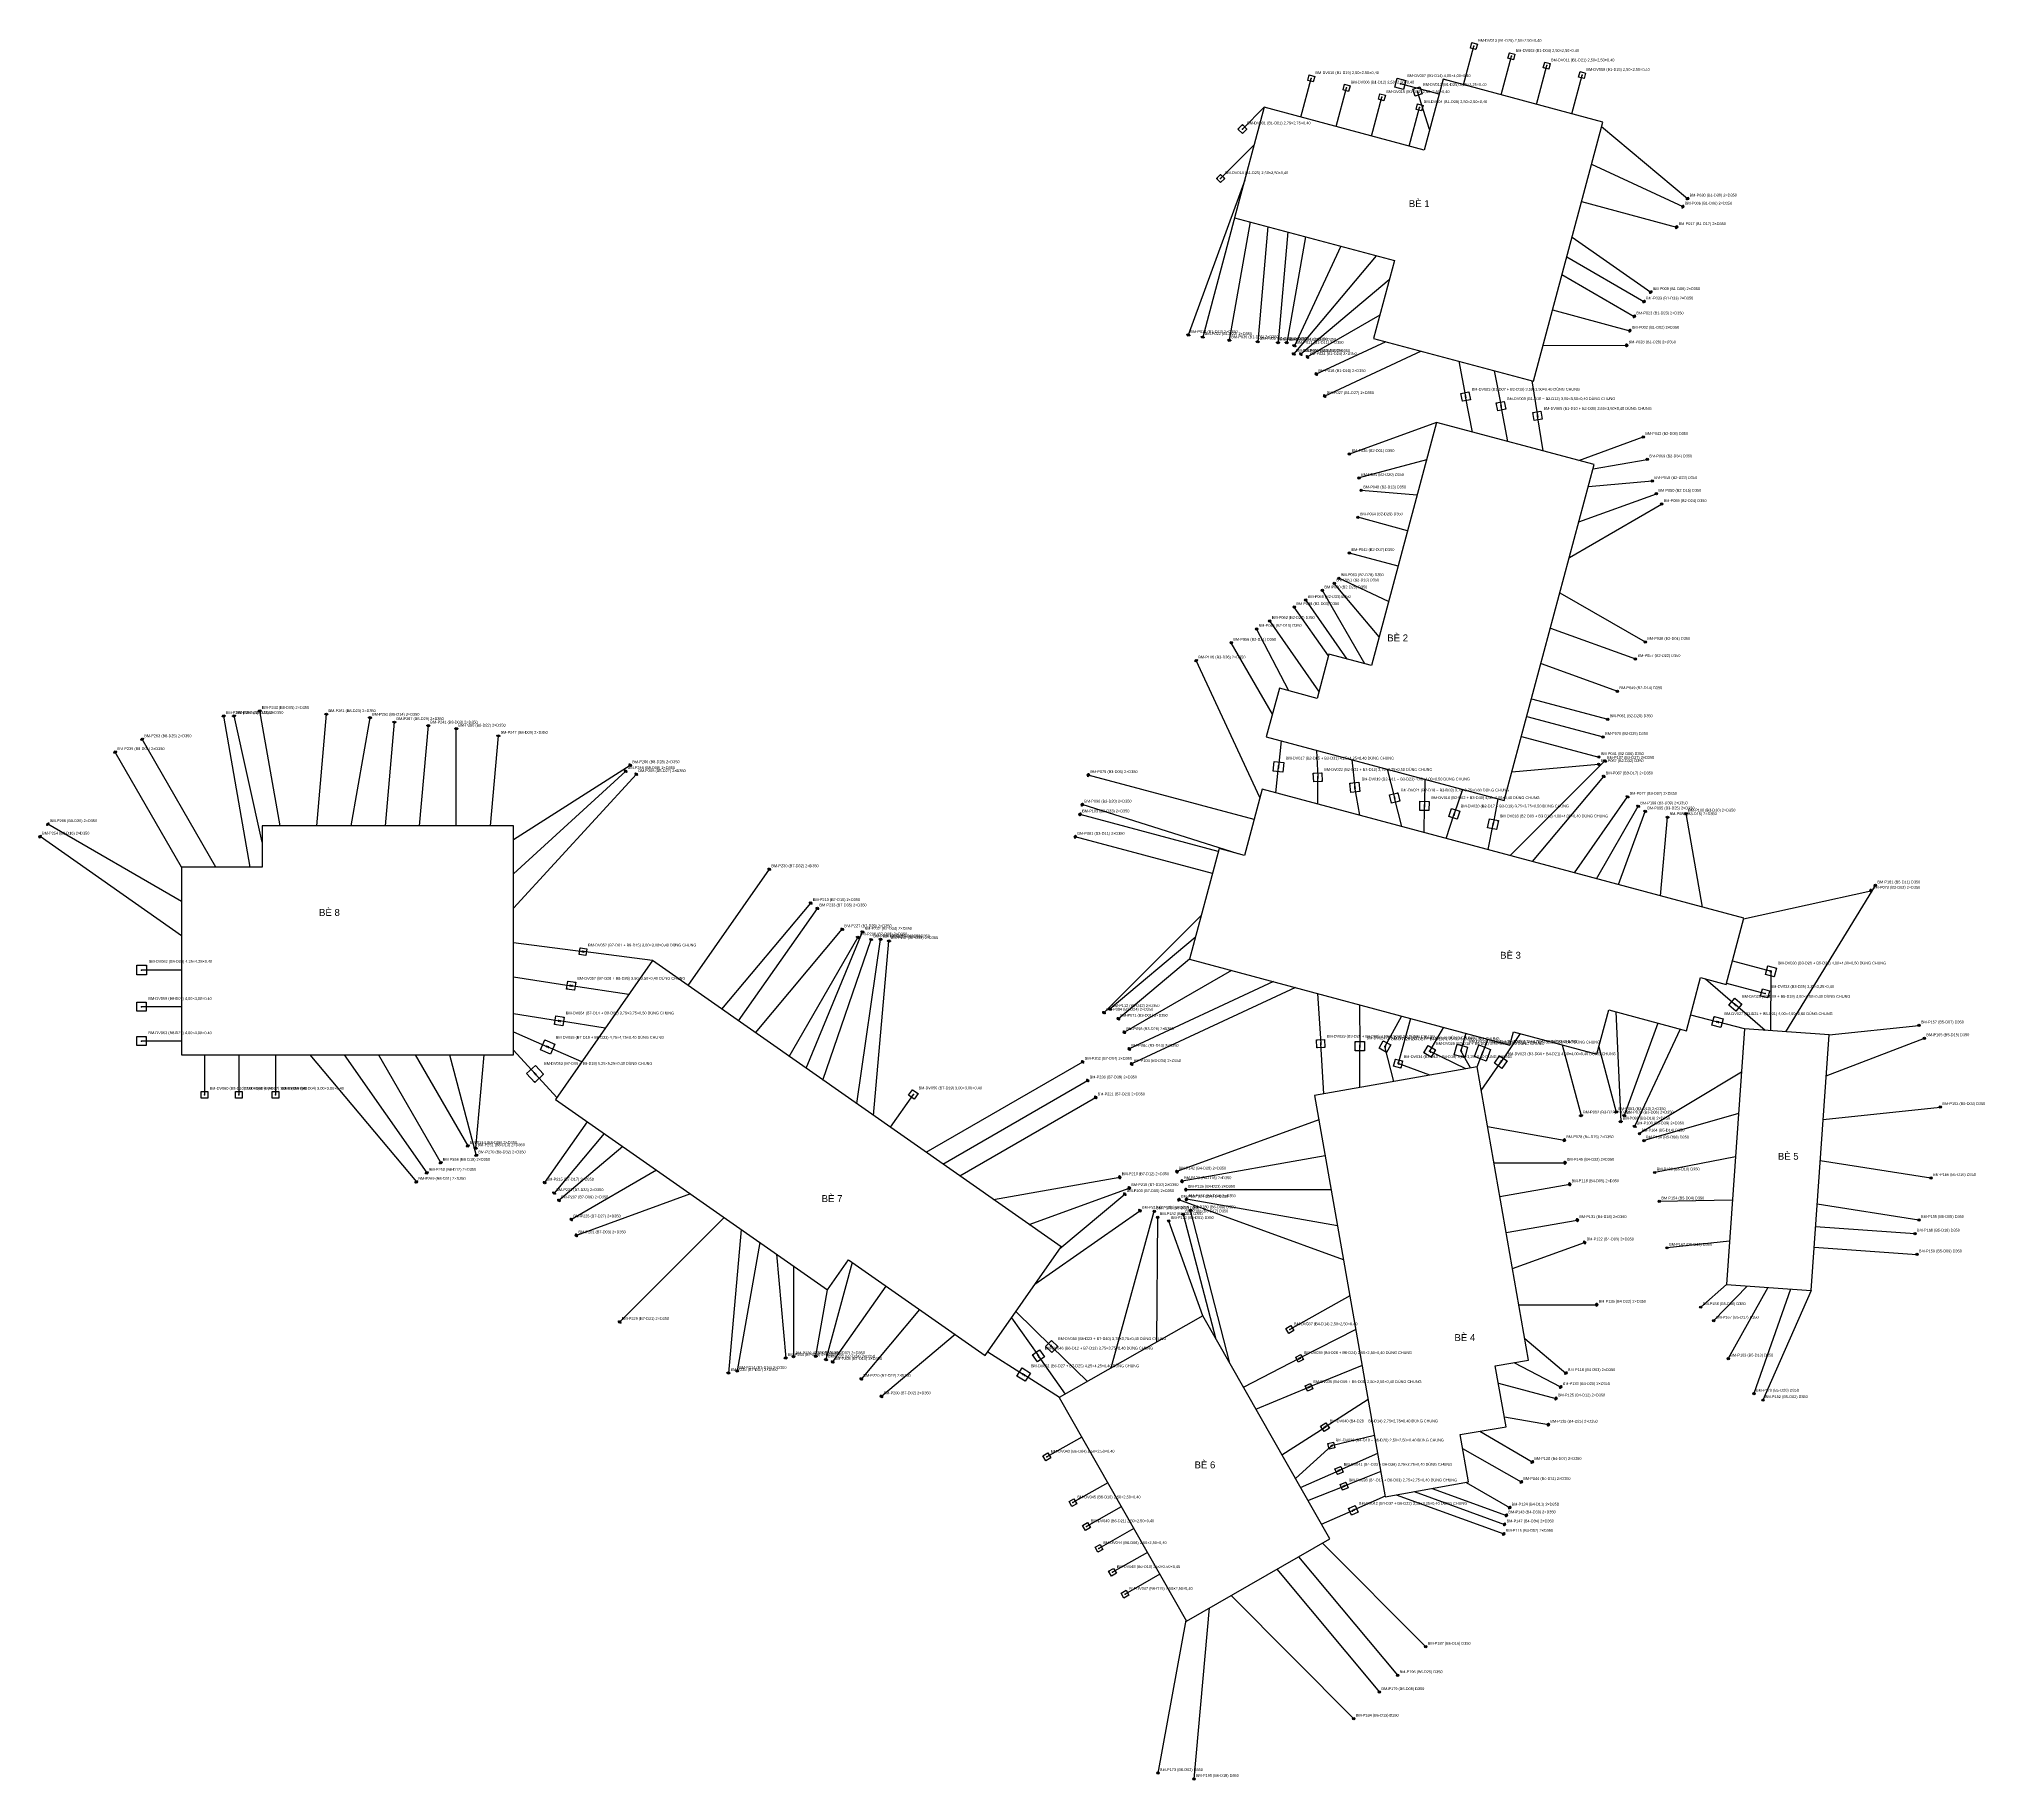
# Model space of a CAD drawing. Header units: metres. Extents: x -660 to 930, y -128 to 633.
# Drawn here: x -660 to 191, y -128 to 633 of the extents above; entities that cross this region are included whole.
import ezdxf

# ---------------------------------------------------------------- set-up
doc = ezdxf.new("R2010")
doc.units = ezdxf.units.M
for name, color, linetype in [('01_BE_PIN', 4, 'Continuous'), ('02_DAY_NEO_BO', 3, 'Continuous'), ('03_DAY_NEO_DAY', 1, 'Continuous'), ('04_COC_KHOAN_NHOI_BO', 2, 'Continuous'), ('05_DE_NEO_VIT_XOAN', 6, 'Continuous'), ('06_TOA_DO_TEXT', 7, 'Continuous')]:
    doc.layers.add(name, color=color, linetype=linetype)
doc.styles.add('VN', font='arial.ttf')

msp = doc.modelspace()

# ---------------------------------------------------------------- linework, layer by layer
at = {"layer": '01_BE_PIN'}
for p, q in [((-46.317, 615.327), (-54.6, 584.415)), ((23.495, 596.621), (-46.317, 615.327)), ((-124.433, 603.126), (-137.374, 554.83)), ((-54.6, 584.415), (-124.433, 603.126)), ((-6.839, 483.415), (23.495, 596.621)), ((-137.374, 554.83), (-67.541, 536.118)), ((-67.541, 536.118), (-76.651, 502.121)), ((-76.651, 502.121), (-6.839, 483.415)), ((-49.147, 465.447), (-77.617, 359.195)), ((19.771, 446.981), (-49.147, 465.447)), ((-19.57, 300.16), (19.771, 446.981)), ((-96.189, 364.172), (-101.365, 344.853)), ((-77.617, 359.195), (-96.189, 364.172)), ((-117.849, 349.27), (-123.543, 328.019)), ((-101.365, 344.853), (-117.849, 349.27)), ((-123.543, 328.019), (-19.57, 300.16)), ((-125.333, 305.205), (-133.097, 276.228)), ((85.106, 248.818), (-125.333, 305.205)), ((-452.509, 289.128), (-562.377, 289.128)), ((-562.377, 289.128), (-562.377, 271.128)), ((-452.509, 189.128), (-452.509, 289.128)), ((-144.205, 279.204), (-157.146, 230.908)), ((-133.097, 276.228), (-144.205, 279.204)), ((-597.517, 271.128), (-597.517, 189.128)), ((-562.377, 271.128), (-597.517, 271.128)), ((77.341, 219.841), (85.106, 248.818)), ((-391.73, 230.245), (-434.174, 169.628)), ((-213.192, 105.232), (-391.73, 230.245)), ((-157.146, 230.908), (-17.079, 193.377)), ((60.021, 199.635), (66.233, 222.817)), ((66.233, 222.817), (77.341, 219.841)), ((20.902, 189.411), (26.079, 208.73)), ((26.079, 208.73), (60.021, 199.635)), ((-17.079, 193.377), (-15.527, 199.172)), ((-15.527, 199.172), (20.902, 189.411)), ((85.412, 200.413), (77.599, 88.686)), ((122.336, 197.832), (85.412, 200.413)), ((114.523, 86.104), (122.336, 197.832)), ((-597.517, 189.128), (-452.509, 189.128)), ((-31.433, 183.873), (-102.491, 171.344)), ((-8.969, 55.75), (-31.433, 183.873)), ((-102.491, 171.344), (-71.582, -3.952)), ((-434.174, 169.628), (-315.353, 86.429)), ((-246.46, 57.721), (-213.192, 105.232)), ((-315.353, 86.429), (-306.176, 99.535)), ((-306.176, 99.535), (-246.46, 57.721)), ((77.599, 88.686), (114.523, 86.104)), ((-151.337, 75.045), (-214.036, 39.337)), ((-95.801, -22.311), (-151.337, 75.045)), ((-23.489, 53.234), (-8.969, 55.75)), ((-18.753, 26.565), (-23.489, 53.234)), ((-214.036, 39.337), (-158.452, -58.308)), ((-38.902, 23.161), (-18.753, 26.565)), ((-35.13, 2.476), (-38.902, 23.161)), ((-71.582, -3.952), (-35.13, 2.476)), ((-158.452, -58.308), (-95.801, -22.311))]:
    msp.add_line(p, q, dxfattribs=at)
at = {"layer": '02_DAY_NEO_BO'}
for p, q in [((22.99, 594.72), (60.52, 563.22)), ((18.59, 578.3), (58.47, 559.7)), ((-132.97, 571.25), (-157.63, 503.6)), ((14.19, 561.88), (55.72, 550.75)), ((-137.12, 555.8), (-151.35, 502.67)), ((-130.61, 553.02), (-139.72, 501.32)), ((-122.88, 550.95), (-127.28, 500.64)), ((-114.19, 548.62), (-118.41, 500.3)), ((-106.46, 546.55), (-114.62, 500.26)), ((10.04, 546.42), (44.46, 522.35)), ((-75.55, 538.27), (-111.53, 495.36)), ((-91.01, 542.41), (-111.29, 498.91)), ((7.72, 537.73), (41.49, 518.23)), ((-69.79, 527.71), (-108.47, 495.25)), ((5.64, 530), (37.25, 511.75)), ((-73.94, 512.26), (-105.55, 494.01)), ((1.5, 514.55), (35.31, 505.49)), ((-71.33, 500.7), (-101.69, 486.54)), ((-55.88, 496.55), (-98.03, 476.9)), ((-2.64, 499.09), (33.86, 499.11)), ((-49.15, 465.45), (-87.21, 451.6)), ((12.95, 448.81), (41.14, 459.07)), ((-53.55, 449.03), (-83.01, 441.14)), ((19.27, 445.11), (42.91, 449.28)), ((-57.69, 433.57), (-82.1, 435.71)), ((13.06, 421.93), (46.89, 434.24)), ((17.2, 437.38), (45.09, 439.83)), ((8.92, 406.47), (49.18, 429.74)), ((-61.83, 418.12), (-83.56, 423.95)), ((-65.97, 402.66), (-87.22, 408.36)), ((-80.51, 359.97), (-99.03, 392)), ((-74.25, 371.75), (-93.86, 395.11)), ((-70.11, 387.21), (-91.86, 397.35)), ((-96.39, 363.43), (-111.31, 384.72)), ((-88.24, 362.04), (-106.31, 387.84)), ((4.78, 391.02), (42.02, 369.52)), ((-113.7, 348.16), (-127.78, 375.22)), ((-100.53, 347.97), (-122.03, 378.69)), ((0.64, 375.57), (37.76, 362.06)), ((-120.88, 337.96), (-138.88, 369.14)), ((-126.31, 301.56), (-154.2, 361.38)), ((-3.51, 360.11), (29.85, 347.97)), ((-7.65, 344.66), (25.67, 335.73)), ((-567.5, 271.13), (-579.13, 337.11)), ((-562.38, 282), (-574.59, 337.17)), ((-554.5, 289.13), (-563.36, 339.36)), ((-538.5, 289.13), (-534.23, 337.94)), ((-523.5, 289.13), (-515.16, 336.4)), ((-508.5, 289.13), (-504.53, 334.46)), ((-493.5, 289.13), (-489.67, 332.96)), ((-9.72, 336.93), (23.6, 328)), ((-582.5, 271.13), (-614.75, 326.99)), ((-477.5, 289.13), (-477.5, 331.63)), ((-462.5, 289.13), (-459.06, 328.48)), ((-12.05, 328.24), (21.76, 319.18)), ((-597.52, 271.13), (-626.52, 321.36)), ((-452.51, 283.12), (-401.48, 315.63)), ((-16.93, 276.16), (24.44, 317.52)), ((-16.19, 312.78), (21.67, 316.09)), ((-452.51, 268.12), (-403.48, 313.05)), ((-452.51, 253.12), (-398.8, 311.73)), ((-128.9, 291.9), (-201.34, 311.32)), ((-7.27, 273.57), (23.88, 310.74)), ((-135.78, 276.95), (-203.98, 298.43)), ((11.08, 268.65), (34.31, 301.83)), ((20.74, 266.07), (38.99, 297.68)), ((-597.52, 256.13), (-655.98, 289.88)), ((-144.54, 277.97), (-204.91, 294.15)), ((30.4, 263.48), (42.03, 295.43)), ((48.75, 258.56), (51.76, 292.93)), ((67.1, 253.64), (59.89, 294.51)), ((-597.52, 241.13), (-659.37, 284.44)), ((-147.12, 268.31), (-207.01, 284.35)), ((-376.24, 219.4), (-340.68, 270.19)), ((-361.5, 209.08), (-322.6, 255.41)), ((85.01, 248.47), (140.66, 260.81)), ((103.4, 199.16), (142.59, 263.11)), ((-354.13, 203.91), (-319.72, 253.06)), ((-152.04, 249.96), (-194.46, 207.53)), ((-346.75, 198.75), (-308.85, 243.97)), ((-332.01, 188.43), (-302, 240.38)), ((-324.64, 183.27), (-299.95, 242.83)), ((-317.26, 178.1), (-296.22, 239.5)), ((-302.52, 167.78), (-292.12, 239.55)), ((-295.15, 162.62), (-288.46, 238.83)), ((-154.63, 240.3), (-191.79, 209.13)), ((-157.15, 230.91), (-188.17, 204.88)), ((-138.79, 225.99), (-185.56, 198.99)), ((-120.44, 221.07), (-183.43, 191.7)), ((-110.78, 218.48), (-182.38, 185.1)), ((29.25, 207.88), (31.31, 159.92)), ((47.6, 202.96), (32.89, 162.55)), ((57.26, 200.38), (37.4, 157.78)), ((121.08, 179.86), (164.02, 196.35)), ((122.33, 197.82), (161.61, 201.95)), ((-541.52, 189.13), (-494.92, 133.59)), ((-526.52, 189.13), (-490.38, 137.52)), ((-511.52, 189.13), (-484.27, 141.93)), ((-495.52, 189.13), (-472.52, 149.29)), ((-480.52, 189.13), (-468.74, 145.18)), ((-465.52, 189.13), (-469.09, 148.29)), ((5.72, 193.48), (14, 162.57)), ((21.75, 192.58), (29.39, 164.09)), ((-272.21, 146.56), (-203.78, 186.04)), ((84.09, 181.46), (39.52, 154.68)), ((-264.84, 141.39), (-201.62, 177.89)), ((-257.46, 136.23), (-198.15, 170.51)), ((82.83, 163.5), (41.5, 151.65)), ((119.75, 160.91), (170.97, 166.3)), ((-420.25, 159.88), (-438.89, 133.26)), ((-412.88, 154.71), (-434.73, 128.66)), ((-100.61, 160.66), (-162.63, 138.08)), ((-26.85, 157.74), (6.63, 151.8)), ((-404.68, 148.98), (-432.64, 125.52)), ((-97.83, 144.91), (-160.36, 133.88)), ((-389.94, 138.65), (-427.19, 117.16)), ((-24.09, 141.98), (6.91, 141.95)), ((81.51, 144.55), (46.17, 137.68)), ((118.5, 142.95), (166.9, 135.29)), ((-375.19, 128.33), (-425, 110.22)), ((-242.72, 125.91), (-187.57, 135.62)), ((-227.16, 115.01), (-183.46, 130.9)), ((-213.74, 104.45), (-185.4, 128.23)), ((-95.22, 130.13), (-158.72, 130.17)), ((-21.5, 127.21), (9.04, 132.56)), ((-224.64, 88.89), (-178.77, 121.01)), ((-191.31, 52.28), (-172.52, 120.75)), ((-89.84, 99.6), (-161.71, 125.8)), ((-145.47, 64.75), (-159.79, 119.4)), ((-92.45, 114.38), (-158.43, 126.01)), ((-139.52, 54.33), (-156.64, 121.17)), ((80.18, 125.6), (48.18, 125.04)), ((117.17, 124), (161.62, 116.96)), ((-360.45, 118.01), (-406.06, 72.4)), ((-353.08, 112.84), (-358.56, 50.08)), ((-171.32, 63.66), (-170.99, 118.16)), ((-151.34, 75.05), (-166.15, 116.48)), ((-18.73, 111.45), (12.3, 116.89)), ((116.48, 114.02), (159.87, 110.99)), ((-344.89, 107.11), (-354.76, 50.97)), ((-15.97, 95.69), (15.52, 107.11)), ((78.92, 107.64), (51.57, 104.77)), ((115.85, 105.04), (160.74, 101.9)), ((-337.51, 101.95), (-333.54, 56.62)), ((-330.14, 96.78), (-330.15, 57.28)), ((-304.58, 98.42), (-315.98, 55.92)), ((-315.4, 86.46), (-320.51, 57.41)), ((-289.84, 88.09), (-313.06, 54.91)), ((77.6, 88.69), (66.28, 78.85)), ((86.58, 88.06), (71.99, 72.95)), ((95.56, 87.43), (78.33, 56.39)), ((105.53, 86.73), (89.54, 41.06)), ((114.51, 86.1), (93.43, 38.22)), ((-275.09, 77.77), (-300.48, 47.51)), ((-13.21, 79.93), (20.79, 79.89)), ((-259.53, 66.87), (-291.71, 39.88)), ((-10.62, 65.15), (7.37, 50.03)), ((-15.33, 54.65), (5.04, 43.97)), ((-22.14, 45.64), (2.98, 38.94)), ((-19.52, 30.87), (-0.31, 27.51)), ((-37.79, 17.07), (-12.16, 2.47)), ((-30.22, 24.63), (-7.36, 11.22)), ((-36.28, 2.27), (-17.23, -8.73)), ((-66.81, -3.11), (-19.82, -20.21)), ((-58.93, -1.72), (-19.46, -16.08)), ((-51.05, -0.33), (-18.63, -12.13)), ((-99.07, -24.19), (-53.9, -69.53)), ((-109.47, -30.17), (-66.18, -81.96)), ((-119.01, -35.65), (-74.12, -89.36)), ((-138.95, -47.1), (-85.33, -100.96)), ((-158.7, -57.86), (-170.91, -124.75)), ((-148.49, -52.58), (-155.19, -127.28))]:
    msp.add_line(p, q, dxfattribs=at)
at = {"layer": '03_DAY_NEO_DAY'}
for p, q in [((-37.39, 612.94), (-32.86, 629.84)), ((-20.97, 608.54), (-16.44, 625.44)), ((-5.51, 604.39), (-0.99, 621.3)), ((-108.46, 598.85), (-103.93, 615.75)), ((-48.07, 608.8), (-64.97, 613.33)), ((9.94, 600.25), (14.47, 617.16)), ((-93, 594.7), (-88.47, 611.61)), ((-77.55, 590.56), (-73.02, 607.47)), ((-52.21, 593.34), (-57.47, 610.03)), ((-124.43, 603.13), (-133.98, 593.58)), ((-61.13, 586.16), (-56.6, 603.07)), ((-128.83, 586.71), (-143.51, 572.03)), ((-39.46, 492.15), (-36.44, 476.69)), ((-24, 488.01), (-20.98, 472.55)), ((-33.42, 461.23), (-36.44, 476.69)), ((-7.58, 483.61), (-5.04, 468.28)), ((-17.96, 457.09), (-20.98, 472.55)), ((-2.51, 452.95), (-5.04, 468.28)), ((-117.07, 326.28), (-118.19, 314.93)), ((-119.32, 303.59), (-118.19, 314.93)), ((-101.61, 322.14), (-101.05, 310.35)), ((-86.16, 318), (-84.86, 305.99)), ((-100.97, 298.68), (-101.05, 310.35)), ((-70.7, 313.86), (-67.48, 301.35)), ((-54.28, 309.46), (-54.44, 297.86)), ((-82.62, 293.76), (-84.86, 305.99)), ((-64.26, 288.84), (-67.48, 301.35)), ((-54.61, 286.25), (-54.44, 297.86)), ((-37.86, 305.06), (-41.4, 294.37)), ((-22.4, 300.92), (-24.49, 289.84)), ((-44.95, 283.67), (-41.4, 294.37)), ((-26.59, 278.75), (-24.49, 289.84)), ((-452.51, 238.12), (-422.12, 234.19)), ((-391.73, 230.25), (-422.12, 234.19)), ((80.09, 230.12), (97, 225.59)), ((-597.52, 226.13), (-615.02, 226.13)), ((-452.51, 223.12), (-427.28, 219.31)), ((68.3, 222.26), (81.36, 211.02)), ((96.91, 199.61), (97, 225.59)), ((-402.05, 215.5), (-427.28, 219.31)), ((-101.12, 215.9), (-99.76, 193.99)), ((77.51, 220.46), (94.41, 215.93)), ((-597.52, 210.13), (-615.02, 210.13)), ((-452.51, 207.12), (-432.44, 203.94)), ((-82.77, 210.98), (-82.7, 192.91)), ((-64.42, 206.06), (-71.72, 192.69)), ((-60.55, 205.03), (-65.97, 185.27)), ((61.87, 206.53), (73.64, 203.47)), ((94.42, 199.78), (81.36, 211.02)), ((-452.51, 199.12), (-437.6, 192.57)), ((-412.38, 200.76), (-432.44, 203.94)), ((-46.06, 201.14), (-52.17, 190.63)), ((-36.41, 198.56), (-38.48, 190.83)), ((-26.75, 195.97), (-29.09, 189.92)), ((-12.64, 198.4), (-21.12, 185.95)), ((85.41, 200.41), (73.64, 203.47)), ((-597.52, 195.13), (-615.02, 195.13)), ((-587.52, 189.13), (-587.52, 171.63)), ((-572.52, 189.13), (-572.52, 171.63)), ((-556.52, 189.13), (-556.52, 171.63)), ((-452.51, 191.12), (-443.05, 180.79)), ((-422.7, 186.01), (-437.6, 192.57)), ((-98.4, 172.07), (-99.76, 193.99)), ((-82.64, 174.84), (-82.7, 192.91)), ((-67.87, 177.45), (-71.72, 192.69)), ((-36.36, 183), (-52.17, 190.63)), ((-34.39, 183.35), (-38.48, 190.83)), ((-31.43, 183.87), (-29.09, 189.92)), ((-433.6, 170.45), (-443.05, 180.79)), ((-52.11, 180.23), (-65.97, 185.27)), ((-29.61, 173.5), (-21.12, 185.95)), ((-287.77, 157.45), (-277.74, 171.79)), ((-232.95, 77.01), (-217.34, 61.68)), ((-87.06, 83.85), (-113.29, 69.09)), ((-234.96, 74.14), (-223.13, 57.52)), ((-84.46, 69.08), (-109.01, 56.5)), ((-201.74, 46.34), (-217.34, 61.68)), ((-245.29, 59.4), (-229.59, 49.41)), ((-211.3, 40.9), (-223.13, 57.52)), ((-133.57, 43.91), (-109.01, 56.5)), ((-81.68, 53.32), (-104.9, 43.84)), ((-213.9, 39.41), (-229.59, 49.41)), ((-128.12, 34.35), (-104.9, 43.84)), ((-79.08, 38.55), (-97.9, 26.46)), ((-116.73, 14.37), (-97.9, 26.46)), ((-204.22, 22.09), (-219.43, 13.43)), ((-110.78, 3.95), (-95.09, 18.29)), ((-76.3, 22.79), (-95.09, 18.29)), ((-74.91, 14.91), (-91.73, 7.48)), ((-192.84, 2.1), (-208.05, -6.56)), ((-108.55, 0.04), (-91.73, 7.48)), ((-105.33, -5.61), (-89.54, 0.65)), ((-73.52, 7.03), (-89.54, 0.65)), ((-186.9, -8.33), (-202.11, -16.98)), ((-71.61, -3.8), (-85.49, -9.92)), ((-99.38, -16.03), (-85.49, -9.92)), ((-181.46, -17.89), (-196.67, -26.54)), ((-175.53, -28.32), (-190.73, -36.97)), ((-170.08, -37.88), (-185.29, -46.53))]:
    msp.add_line(p, q, dxfattribs=at)
at = {"layer": '04_COC_KHOAN_NHOI_BO'}
for centre, radius in [((60.182, 562.818), 0.175), ((60.52, 563.22), 0.5), ((60.858, 563.622), 0.175), ((58.47, 559.7), 0.5), ((58.248, 559.224), 0.175), ((58.692, 560.176), 0.175), ((55.72, 550.75), 0.5), ((55.584, 550.243), 0.175), ((55.856, 551.257), 0.175), ((41.753, 518.685), 0.175), ((44.46, 522.35), 0.5), ((44.159, 521.92), 0.175), ((44.761, 522.78), 0.175), ((37.25, 511.75), 0.5), ((36.988, 511.295), 0.175), ((37.512, 512.205), 0.175), ((41.49, 518.23), 0.5), ((41.227, 517.775), 0.175), ((-158.123, 503.78), 0.175), ((-157.63, 503.6), 0.5), ((-157.137, 503.42), 0.175), ((-151.857, 502.806), 0.175), ((-151.35, 502.67), 0.5), ((-150.843, 502.534), 0.175), ((-139.72, 501.32), 0.5), ((35.31, 505.49), 0.5), ((35.174, 504.983), 0.175), ((35.446, 505.997), 0.175), ((-140.237, 501.411), 0.175), ((-139.203, 501.229), 0.175), ((-127.803, 500.686), 0.175), ((-127.28, 500.64), 0.5), ((-126.757, 500.594), 0.175), ((-118.933, 500.346), 0.175), ((-118.41, 500.3), 0.5), ((-117.887, 500.254), 0.175), ((-115.137, 500.351), 0.175), ((-114.62, 500.26), 0.5), ((-114.103, 500.169), 0.175), ((-111.932, 495.697), 0.175), ((-111.53, 495.36), 0.5), ((-111.766, 499.132), 0.175), ((-111.29, 498.91), 0.5), ((-111.128, 495.023), 0.175), ((-110.814, 498.688), 0.175), ((-108.807, 495.652), 0.175), ((-108.47, 495.25), 0.5), ((-108.133, 494.848), 0.175), ((-105.55, 494.01), 0.5), ((-105.812, 494.465), 0.175), ((-105.288, 493.555), 0.175), ((33.86, 499.11), 0.5), ((33.86, 499.635), 0.175), ((33.86, 498.585), 0.175), ((-101.69, 486.54), 0.5), ((-101.912, 487.016), 0.175), ((-101.468, 486.064), 0.175), ((-98.03, 476.9), 0.5), ((-98.252, 477.376), 0.175), ((-97.808, 476.424), 0.175), ((41.14, 459.07), 0.5), ((41.14, 459.07), 0.175), ((-87.21, 451.6), 0.5), ((-87.21, 451.6), 0.175), ((42.91, 449.28), 0.5), ((42.91, 449.28), 0.175), ((-83.01, 441.14), 0.5), ((-83.01, 441.14), 0.175), ((-82.1, 435.71), 0.5), ((-82.1, 435.71), 0.175), ((45.09, 439.83), 0.5), ((45.09, 439.83), 0.175), ((46.89, 434.24), 0.5), ((46.89, 434.24), 0.175), ((49.18, 429.74), 0.5), ((49.18, 429.74), 0.175), ((-83.56, 423.95), 0.5), ((-83.56, 423.95), 0.175), ((-87.22, 408.36), 0.5), ((-87.22, 408.36), 0.175), ((-99.03, 392), 0.5), ((-99.03, 392), 0.175), ((-93.86, 395.11), 0.5), ((-93.86, 395.11), 0.175), ((-91.86, 397.35), 0.5), ((-91.86, 397.35), 0.175), ((-111.31, 384.72), 0.5), ((-111.31, 384.72), 0.175), ((-106.31, 387.84), 0.5), ((-106.31, 387.84), 0.175), ((-127.78, 375.22), 0.5), ((-127.78, 375.22), 0.175), ((-122.03, 378.69), 0.5), ((-122.03, 378.69), 0.175), ((-138.88, 369.14), 0.5), ((-138.88, 369.14), 0.175), ((42.02, 369.52), 0.5), ((42.02, 369.52), 0.175), ((-154.676, 361.158), 0.175), ((-154.2, 361.38), 0.5), ((-153.724, 361.602), 0.175), ((37.76, 362.06), 0.5), ((37.76, 362.06), 0.175), ((29.85, 347.97), 0.5), ((29.85, 347.97), 0.175), ((-579.647, 337.019), 0.175), ((-579.13, 337.11), 0.5), ((-578.613, 337.201), 0.175), ((-575.103, 337.057), 0.175), ((-574.59, 337.17), 0.5), ((-574.077, 337.283), 0.175), ((-563.877, 339.269), 0.175), ((-563.36, 339.36), 0.5), ((-562.843, 339.451), 0.175), ((-534.753, 337.986), 0.175), ((-534.23, 337.94), 0.5), ((-533.707, 337.894), 0.175), ((-515.677, 336.491), 0.175), ((-515.16, 336.4), 0.5), ((-514.643, 336.309), 0.175), ((-505.053, 334.506), 0.175), ((-504.53, 334.46), 0.5), ((-504.007, 334.414), 0.175), ((-490.193, 333.006), 0.175), ((-489.67, 332.96), 0.5), ((-489.147, 332.914), 0.175), ((-478.025, 331.63), 0.175), ((-477.5, 331.63), 0.5), ((-476.975, 331.63), 0.175), ((25.67, 335.73), 0.5), ((25.67, 335.73), 0.175), ((-615.205, 326.728), 0.175), ((-614.75, 326.99), 0.5), ((-614.295, 327.252), 0.175), ((-459.583, 328.526), 0.175), ((-459.06, 328.48), 0.5), ((-458.537, 328.434), 0.175), ((23.6, 328), 0.5), ((23.6, 328), 0.175), ((-626.975, 321.098), 0.175), ((-626.52, 321.36), 0.5), ((-626.065, 321.622), 0.175), ((-401.48, 315.63), 0.5), ((-401.762, 316.073), 0.175), ((-401.198, 315.187), 0.175), ((21.67, 316.09), 0.5), ((21.76, 319.18), 0.5), ((21.67, 316.09), 0.175), ((21.76, 319.18), 0.175), ((24.069, 317.891), 0.175), ((24.44, 317.52), 0.5), ((24.811, 317.149), 0.175), ((-403.835, 313.437), 0.175), ((-403.48, 313.05), 0.5), ((-403.125, 312.663), 0.175), ((-399.187, 312.085), 0.175), ((-398.8, 311.73), 0.5), ((-398.413, 311.375), 0.175), ((-201.34, 311.32), 0.5), ((-201.476, 310.813), 0.175), ((-201.204, 311.827), 0.175), ((23.478, 311.077), 0.175), ((23.88, 310.74), 0.5), ((24.282, 310.403), 0.175), ((-203.98, 298.43), 0.5), ((-204.138, 297.929), 0.175), ((-203.822, 298.931), 0.175), ((33.88, 302.131), 0.175), ((34.31, 301.83), 0.5), ((34.74, 301.529), 0.175), ((38.535, 297.942), 0.175), ((38.99, 297.68), 0.5), ((-655.98, 289.88), 0.5), ((-656.242, 289.425), 0.175), ((-655.718, 290.335), 0.175), ((-204.91, 294.15), 0.5), ((-205.046, 293.643), 0.175), ((-204.774, 294.657), 0.175), ((39.445, 297.418), 0.175), ((41.537, 295.61), 0.175), ((42.03, 295.43), 0.5), ((42.523, 295.25), 0.175), ((51.237, 292.976), 0.175), ((51.76, 292.93), 0.5), ((52.283, 292.884), 0.175), ((59.373, 294.419), 0.175), ((59.89, 294.51), 0.5), ((60.407, 294.601), 0.175), ((-659.37, 284.44), 0.5), ((-659.671, 284.01), 0.175), ((-659.069, 284.87), 0.175), ((-207.01, 284.35), 0.5), ((-207.146, 283.843), 0.175), ((-206.874, 284.857), 0.175), ((-341.11, 270.491), 0.175), ((-340.68, 270.19), 0.5), ((-340.25, 269.889), 0.175), ((-323.002, 255.748), 0.175), ((-322.6, 255.41), 0.5), ((-322.198, 255.072), 0.175), ((140.66, 260.81), 0.5), ((140.546, 261.323), 0.175), ((140.774, 260.297), 0.175), ((142.59, 263.11), 0.5), ((142.59, 263.11), 0.175), ((-320.15, 253.361), 0.175), ((-319.72, 253.06), 0.5), ((-319.29, 252.759), 0.175), ((-309.252, 244.307), 0.175), ((-308.85, 243.97), 0.5), ((-308.448, 243.633), 0.175), ((-302.455, 240.643), 0.175), ((-302, 240.38), 0.5), ((-301.545, 240.117), 0.175), ((-300.435, 243.031), 0.175), ((-299.95, 242.83), 0.5), ((-299.465, 242.629), 0.175), ((-296.717, 239.67), 0.175), ((-296.22, 239.5), 0.5), ((-295.723, 239.33), 0.175), ((-292.64, 239.625), 0.175), ((-292.12, 239.55), 0.5), ((-291.6, 239.475), 0.175), ((-288.983, 238.876), 0.175), ((-288.46, 238.83), 0.5), ((-287.937, 238.784), 0.175), ((-194.831, 207.901), 0.175), ((-194.46, 207.53), 0.5), ((-194.089, 207.159), 0.175), ((-192.127, 209.532), 0.175), ((-191.79, 209.13), 0.5), ((-191.453, 208.728), 0.175), ((-188.507, 205.282), 0.175), ((-188.17, 204.88), 0.5), ((-187.833, 204.478), 0.175), ((-185.56, 198.99), 0.5), ((-185.822, 199.445), 0.175), ((-185.298, 198.535), 0.175), ((161.61, 201.95), 0.5), ((161.61, 201.95), 0.175), ((164.02, 196.35), 0.5), ((164.02, 196.35), 0.175), ((-183.43, 191.7), 0.5), ((-183.652, 192.176), 0.175), ((-183.208, 191.224), 0.175), ((-203.78, 186.04), 0.5), ((-204.042, 186.495), 0.175), ((-203.518, 185.585), 0.175), ((-182.38, 185.1), 0.5), ((-182.602, 185.576), 0.175), ((-182.158, 184.624), 0.175), ((-201.62, 177.89), 0.5), ((-201.882, 178.345), 0.175), ((-201.358, 177.435), 0.175), ((-198.15, 170.51), 0.5), ((-198.413, 170.965), 0.175), ((-197.887, 170.055), 0.175), ((13.493, 162.434), 0.175), ((14, 162.57), 0.5), ((14.507, 162.706), 0.175), ((28.883, 163.954), 0.175), ((29.39, 164.09), 0.5), ((29.897, 164.226), 0.175), ((32.397, 162.73), 0.175), ((32.89, 162.55), 0.5), ((33.383, 162.37), 0.175), ((170.97, 166.3), 0.5), ((170.97, 166.3), 0.175), ((30.785, 159.897), 0.175), ((31.31, 159.92), 0.5), ((31.835, 159.943), 0.175), ((36.924, 158.002), 0.175), ((37.4, 157.78), 0.5), ((37.876, 157.558), 0.175), ((39.52, 154.68), 0.5), ((39.52, 154.68), 0.175), ((-472.975, 149.028), 0.175), ((-472.52, 149.29), 0.5), ((-472.065, 149.552), 0.175), ((-469.613, 148.336), 0.175), ((-469.09, 148.29), 0.5), ((-469.247, 145.044), 0.175), ((-468.74, 145.18), 0.5), ((-468.567, 148.244), 0.175), ((-468.233, 145.316), 0.175), ((6.63, 151.8), 0.5), ((6.538, 151.283), 0.175), ((6.722, 152.317), 0.175), ((41.5, 151.65), 0.5), ((41.5, 151.65), 0.175), ((-490.81, 137.219), 0.175), ((-490.38, 137.52), 0.5), ((-489.95, 137.821), 0.175), ((-484.725, 141.668), 0.175), ((-484.27, 141.93), 0.5), ((-483.815, 142.192), 0.175), ((-187.57, 135.62), 0.5), ((-187.661, 136.137), 0.175), ((-162.63, 138.08), 0.5), ((-162.81, 138.573), 0.175), ((-162.45, 137.587), 0.175), ((6.91, 141.95), 0.5), ((6.909, 141.425), 0.175), ((6.911, 142.475), 0.175), ((46.17, 137.68), 0.5), ((46.17, 137.68), 0.175), ((-495.322, 133.253), 0.175), ((-494.92, 133.59), 0.5), ((-494.518, 133.927), 0.175), ((-439.32, 133.561), 0.175), ((-438.89, 133.26), 0.5), ((-438.46, 132.959), 0.175), ((-435.132, 128.997), 0.175), ((-434.73, 128.66), 0.5), ((-434.328, 128.323), 0.175), ((-187.479, 135.103), 0.175), ((-185.737, 128.632), 0.175), ((-185.4, 128.23), 0.5), ((-185.063, 127.828), 0.175), ((-183.46, 130.9), 0.5), ((-183.639, 131.393), 0.175), ((-183.281, 130.407), 0.175), ((-160.36, 133.88), 0.5), ((-160.451, 134.397), 0.175), ((-160.269, 133.363), 0.175), ((-158.72, 130.17), 0.5), ((-158.72, 130.695), 0.175), ((-158.72, 129.645), 0.175), ((9.04, 132.56), 0.5), ((8.949, 133.077), 0.175), ((9.131, 132.043), 0.175), ((166.9, 135.29), 0.5), ((166.9, 135.29), 0.175), ((-432.977, 125.922), 0.175), ((-432.64, 125.52), 0.5), ((-432.303, 125.118), 0.175), ((-178.77, 121.01), 0.5), ((-179.071, 121.44), 0.175), ((-178.469, 120.58), 0.175), ((-172.52, 120.75), 0.5), ((-172.52, 120.75), 0.175), ((-161.71, 125.8), 0.5), ((-161.89, 125.307), 0.175), ((-161.53, 126.293), 0.175), ((-159.79, 119.4), 0.5), ((-159.79, 119.4), 0.175), ((-158.43, 126.01), 0.5), ((-158.521, 125.493), 0.175), ((-158.339, 126.527), 0.175), ((-156.64, 121.17), 0.5), ((-156.64, 121.17), 0.175), ((48.18, 125.04), 0.5), ((48.18, 125.04), 0.175), ((-427.19, 117.16), 0.5), ((-427.452, 117.615), 0.175), ((-426.928, 116.705), 0.175), ((-425, 110.22), 0.5), ((-425.179, 110.713), 0.175), ((-170.99, 118.16), 0.5), ((-170.99, 118.16), 0.175), ((-166.15, 116.48), 0.5), ((-166.15, 116.48), 0.175), ((12.3, 116.89), 0.5), ((12.209, 117.407), 0.175), ((12.391, 116.373), 0.175), ((159.87, 110.99), 0.5), ((159.87, 110.99), 0.175), ((161.62, 116.96), 0.5), ((161.62, 116.96), 0.175), ((-424.821, 109.727), 0.175), ((15.52, 107.11), 0.5), ((15.341, 107.604), 0.175), ((15.699, 106.616), 0.175), ((51.57, 104.77), 0.5), ((51.57, 104.77), 0.175), ((160.74, 101.9), 0.5), ((160.74, 101.9), 0.175), ((20.79, 79.89), 0.5), ((20.789, 79.365), 0.175), ((20.791, 80.415), 0.175), ((66.28, 78.85), 0.5), ((66.28, 78.85), 0.175), ((-406.431, 72.771), 0.175), ((-406.06, 72.4), 0.5), ((-405.689, 72.029), 0.175), ((71.99, 72.95), 0.5), ((71.99, 72.95), 0.175), ((-355.277, 51.061), 0.175), ((-354.76, 50.97), 0.5), ((-354.243, 50.879), 0.175), ((-334.063, 56.574), 0.175), ((-333.54, 56.62), 0.5), ((-333.017, 56.666), 0.175), ((-330.675, 57.28), 0.175), ((-330.15, 57.28), 0.5), ((-329.625, 57.28), 0.175), ((-321.027, 57.501), 0.175), ((-320.51, 57.41), 0.5), ((-319.993, 57.319), 0.175), ((-316.487, 56.056), 0.175), ((-315.98, 55.92), 0.5), ((-315.473, 55.784), 0.175), ((-313.49, 55.211), 0.175), ((-313.06, 54.91), 0.5), ((-312.63, 54.609), 0.175), ((78.33, 56.39), 0.5), ((78.33, 56.39), 0.175), ((-359.083, 50.126), 0.175), ((-358.56, 50.08), 0.5), ((-358.037, 50.034), 0.175), ((-300.882, 47.847), 0.175), ((-300.48, 47.51), 0.5), ((-300.078, 47.173), 0.175), ((5.04, 43.97), 0.5), ((4.796, 43.505), 0.175), ((5.284, 44.435), 0.175), ((7.032, 49.628), 0.175), ((7.37, 50.03), 0.5), ((7.708, 50.432), 0.175), ((-292.047, 40.282), 0.175), ((-291.71, 39.88), 0.5), ((-291.373, 39.478), 0.175), ((2.98, 38.94), 0.5), ((2.845, 38.433), 0.175), ((3.115, 39.447), 0.175), ((89.54, 41.06), 0.5), ((89.54, 41.06), 0.175), ((93.43, 38.22), 0.5), ((93.43, 38.22), 0.175), ((-0.31, 27.51), 0.5), ((-0.4, 26.993), 0.175), ((-0.22, 28.027), 0.175), ((-7.36, 11.22), 0.5), ((-7.626, 10.767), 0.175), ((-7.094, 11.673), 0.175), ((-12.16, 2.47), 0.5), ((-12.42, 2.014), 0.175), ((-11.9, 2.926), 0.175), ((-17.23, -8.73), 0.5), ((-16.967, -8.275), 0.175), ((-19.46, -16.08), 0.5), ((-19.639, -16.573), 0.175), ((-19.281, -15.587), 0.175), ((-18.63, -12.13), 0.5), ((-18.81, -12.623), 0.175), ((-18.45, -11.637), 0.175), ((-17.493, -9.185), 0.175), ((-19.82, -20.21), 0.5), ((-20, -20.703), 0.175), ((-19.64, -19.717), 0.175), ((-53.9, -69.53), 0.5), ((-53.9, -69.53), 0.175), ((-66.18, -81.96), 0.5), ((-66.18, -81.96), 0.175), ((-74.12, -89.36), 0.5), ((-74.12, -89.36), 0.175), ((-85.33, -100.96), 0.5), ((-85.33, -100.96), 0.175), ((-170.91, -124.75), 0.5), ((-170.91, -124.75), 0.175), ((-155.19, -127.28), 0.5), ((-155.19, -127.28), 0.175)]:
    msp.add_circle(centre, radius, dxfattribs=at)
for p in [(60.52, 563.22), (58.47, 559.7), (55.72, 550.75), (44.46, 522.35), (37.25, 511.75), (41.49, 518.23), (-157.63, 503.6), (-151.35, 502.67), (35.31, 505.49), (-139.72, 501.32), (-127.28, 500.64), (-118.41, 500.3), (-114.62, 500.26), (-111.53, 495.36), (-111.29, 498.91), (-108.47, 495.25), (-105.55, 494.01), (33.86, 499.11), (-101.69, 486.54), (-98.03, 476.9), (-87.21, 451.6), (41.14, 459.07), (42.91, 449.28), (-83.01, 441.14), (-82.1, 435.71), (45.09, 439.83), (46.89, 434.24), (49.18, 429.74), (-83.56, 423.95), (-87.22, 408.36), (-99.03, 392), (-93.86, 395.11), (-91.86, 397.35), (-111.31, 384.72), (-106.31, 387.84), (-127.78, 375.22), (-122.03, 378.69), (-138.88, 369.14), (42.02, 369.52), (-154.2, 361.38), (37.76, 362.06), (29.85, 347.97), (-579.13, 337.11), (-574.59, 337.17), (-563.36, 339.36), (-534.23, 337.94), (-515.16, 336.4), (-504.53, 334.46), (-489.67, 332.96), (25.67, 335.73), (-614.75, 326.99), (-477.5, 331.63), (-459.06, 328.48), (23.6, 328), (-626.52, 321.36), (-401.48, 315.63), (21.67, 316.09), (21.76, 319.18), (24.44, 317.52), (-403.48, 313.05), (-398.8, 311.73), (-201.34, 311.32), (23.88, 310.74), (-203.98, 298.43), (34.31, 301.83), (38.99, 297.68), (-655.98, 289.88), (-204.91, 294.15), (42.03, 295.43), (51.76, 292.93), (59.89, 294.51), (-659.37, 284.44), (-207.01, 284.35), (-340.68, 270.19), (-322.6, 255.41), (140.66, 260.81), (142.59, 263.11), (-319.72, 253.06), (-308.85, 243.97), (-302, 240.38), (-299.95, 242.83), (-296.22, 239.5), (-292.12, 239.55), (-288.46, 238.83), (-194.46, 207.53), (-191.79, 209.13), (-188.17, 204.88), (-185.56, 198.99), (161.61, 201.95), (164.02, 196.35), (-183.43, 191.7), (-203.78, 186.04), (-182.38, 185.1), (-201.62, 177.89), (-198.15, 170.51), (14, 162.57), (29.39, 164.09), (32.89, 162.55), (170.97, 166.3), (31.31, 159.92), (37.4, 157.78), (39.52, 154.68), (-472.52, 149.29), (-469.09, 148.29), (-468.74, 145.18), (6.63, 151.8), (41.5, 151.65), (-490.38, 137.52), (-484.27, 141.93), (-162.63, 138.08), (6.91, 141.95), (46.17, 137.68), (-494.92, 133.59), (-438.89, 133.26), (-434.73, 128.66), (-187.57, 135.62), (-185.4, 128.23), (-183.46, 130.9), (-160.36, 133.88), (-158.72, 130.17), (9.04, 132.56), (166.9, 135.29), (-432.64, 125.52), (-178.77, 121.01), (-172.52, 120.75), (-161.71, 125.8), (-159.79, 119.4), (-158.43, 126.01), (-156.64, 121.17), (48.18, 125.04), (-427.19, 117.16), (-170.99, 118.16), (-166.15, 116.48), (12.3, 116.89), (159.87, 110.99), (161.62, 116.96), (-425, 110.22), (15.52, 107.11), (51.57, 104.77), (160.74, 101.9), (20.79, 79.89), (66.28, 78.85), (-406.06, 72.4), (71.99, 72.95), (-333.54, 56.62), (-330.15, 57.28), (-320.51, 57.41), (-315.98, 55.92), (-313.06, 54.91), (78.33, 56.39), (-358.56, 50.08), (-354.76, 50.97), (-300.48, 47.51), (5.04, 43.97), (7.37, 50.03), (-291.71, 39.88), (2.98, 38.94), (89.54, 41.06), (93.43, 38.22), (-0.31, 27.51), (-7.36, 11.22), (-12.16, 2.47), (-19.46, -16.08), (-18.63, -12.13), (-17.23, -8.73), (-19.82, -20.21), (-53.9, -69.53), (-66.18, -81.96), (-74.12, -89.36), (-85.33, -100.96), (-170.91, -124.75), (-155.19, -127.28)]:
    msp.add_point(p, dxfattribs=at)
at = {"layer": '05_DE_NEO_VIT_XOAN'}
for p, q in [((-34.391, 628.956), (-33.744, 631.371)), ((-33.744, 631.371), (-31.329, 630.724)), ((-31.329, 630.724), (-31.976, 628.309)), ((-31.976, 628.309), (-34.391, 628.956)), ((-17.971, 624.556), (-17.324, 626.971)), ((-15.556, 623.909), (-17.971, 624.556)), ((-17.324, 626.971), (-14.909, 626.324)), ((-14.909, 626.324), (-15.556, 623.909)), ((-2.521, 620.416), (-1.874, 622.831)), ((-1.874, 622.831), (0.541, 622.184)), ((0.541, 622.184), (-0.106, 619.769)), ((-105.461, 614.866), (-104.814, 617.281)), ((-103.046, 614.219), (-105.461, 614.866)), ((-104.814, 617.281), (-102.399, 616.634)), ((-102.399, 616.634), (-103.046, 614.219)), ((-90.001, 610.726), (-89.354, 613.141)), ((-89.354, 613.141), (-86.939, 612.494)), ((-86.939, 612.494), (-87.586, 610.079)), ((-67.419, 611.916), (-66.384, 615.779)), ((-66.384, 615.779), (-62.521, 614.744)), ((-62.521, 614.744), (-63.556, 610.881)), ((-0.106, 619.769), (-2.521, 620.416)), ((12.939, 616.276), (13.586, 618.691)), ((15.354, 615.629), (12.939, 616.276)), ((13.586, 618.691), (16.001, 618.044)), ((16.001, 618.044), (15.354, 615.629)), ((-87.586, 610.079), (-90.001, 610.726)), ((-74.551, 606.586), (-73.904, 609.001)), ((-72.136, 605.939), (-74.551, 606.586)), ((-73.904, 609.001), (-71.489, 608.354)), ((-71.489, 608.354), (-72.136, 605.939)), ((-63.556, 610.881), (-67.419, 611.916)), ((-59.508, 611.091), (-56.409, 612.068)), ((-58.531, 607.992), (-59.508, 611.091)), ((-55.432, 608.969), (-58.531, 607.992)), ((-58.131, 602.186), (-57.484, 604.601)), ((-57.484, 604.601), (-55.069, 603.954)), ((-56.409, 612.068), (-55.432, 608.969)), ((-55.069, 603.954), (-55.716, 601.539)), ((-135.925, 593.58), (-133.98, 595.525)), ((-133.98, 595.525), (-132.035, 593.58)), ((-55.716, 601.539), (-58.131, 602.186)), ((-133.98, 591.635), (-135.925, 593.58)), ((-132.035, 593.58), (-133.98, 591.635)), ((-145.278, 572.03), (-143.51, 573.798)), ((-143.51, 570.262), (-145.278, 572.03)), ((-143.51, 573.798), (-141.742, 572.03)), ((-141.742, 572.03), (-143.51, 570.262)), ((-38.494, 478.07), (-35.06, 478.744)), ((-37.82, 474.636), (-38.494, 478.07)), ((-36.367, 477.233), (-36.667, 477.233)), ((-36.667, 477.233), (-36.667, 476.933)), ((-36.667, 476.933), (-36.367, 476.933)), ((-36.213, 476.447), (-36.513, 476.447)), ((-36.513, 476.447), (-36.513, 476.147)), ((-36.367, 476.933), (-36.367, 477.233)), ((-36.213, 476.147), (-36.213, 476.447)), ((-35.06, 478.744), (-34.386, 475.31)), ((-34.386, 475.31), (-37.82, 474.636)), ((-36.513, 476.147), (-36.213, 476.147)), ((-23.034, 473.93), (-19.6, 474.604)), ((-22.36, 470.496), (-23.034, 473.93)), ((-18.926, 471.17), (-22.36, 470.496)), ((-20.907, 473.093), (-21.207, 473.093)), ((-21.207, 473.093), (-21.207, 472.793)), ((-21.207, 472.793), (-20.907, 472.793)), ((-20.753, 472.307), (-21.053, 472.307)), ((-21.053, 472.307), (-21.053, 472.007)), ((-21.053, 472.007), (-20.753, 472.007)), ((-20.907, 472.793), (-20.907, 473.093)), ((-20.753, 472.007), (-20.753, 472.307)), ((-19.6, 474.604), (-18.926, 471.17)), ((-7.052, 469.721), (-3.599, 470.292)), ((-6.481, 466.268), (-7.052, 469.721)), ((-4.955, 468.825), (-5.255, 468.825)), ((-5.255, 468.825), (-5.255, 468.525)), ((-5.255, 468.525), (-4.955, 468.525)), ((-4.825, 468.035), (-5.125, 468.035)), ((-5.125, 468.035), (-5.125, 467.735)), ((-5.125, 467.735), (-4.825, 467.735)), ((-4.955, 468.525), (-4.955, 468.825)), ((-4.825, 467.735), (-4.825, 468.035)), ((-3.599, 470.292), (-3.028, 466.839)), ((-3.028, 466.839), (-6.481, 466.268)), ((-120.512, 313.023), (-120.097, 317.252)), ((-120.097, 317.252), (-115.868, 316.837)), ((-118.08, 314.682), (-118.38, 314.682)), ((-118.38, 314.682), (-118.38, 314.382)), ((-118.001, 315.478), (-118.301, 315.478)), ((-118.301, 315.478), (-118.301, 315.178)), ((-118.301, 315.178), (-118.001, 315.178)), ((-118.08, 314.382), (-118.08, 314.682)), ((-118.001, 315.178), (-118.001, 315.478)), ((-115.868, 316.837), (-116.283, 312.608)), ((-116.283, 312.608), (-120.512, 313.023)), ((-118.38, 314.382), (-118.08, 314.382)), ((-103.011, 312.135), (-99.265, 312.311)), ((-102.835, 308.389), (-103.011, 312.135)), ((-99.089, 308.565), (-102.835, 308.389)), ((-100.919, 310.9), (-101.219, 310.9)), ((-101.219, 310.9), (-101.219, 310.6)), ((-101.219, 310.6), (-100.919, 310.6)), ((-100.897, 310.1), (-101.197, 310.1)), ((-101.197, 310.1), (-101.197, 309.8)), ((-101.197, 309.8), (-100.897, 309.8)), ((-100.919, 310.6), (-100.919, 310.9)), ((-100.897, 309.8), (-100.897, 310.1)), ((-99.265, 312.311), (-99.089, 308.565)), ((-87.064, 307.762), (-83.088, 308.194)), ((-86.632, 303.786), (-87.064, 307.762)), ((-84.753, 306.538), (-85.053, 306.538)), ((-85.053, 306.538), (-85.053, 306.238)), ((-85.053, 306.238), (-84.753, 306.238)), ((-84.753, 306.238), (-84.753, 306.538)), ((-83.088, 308.194), (-82.656, 304.218)), ((-82.656, 304.218), (-86.632, 303.786)), ((-84.638, 305.747), (-84.938, 305.747)), ((-84.938, 305.747), (-84.938, 305.447)), ((-84.938, 305.447), (-84.638, 305.447)), ((-84.638, 305.447), (-84.638, 305.747)), ((-69.762, 302.7), (-66.13, 303.632)), ((-68.83, 299.068), (-69.762, 302.7)), ((-65.198, 300), (-68.83, 299.068)), ((-67.429, 301.887), (-67.729, 301.887)), ((-67.729, 301.887), (-67.729, 301.587)), ((-67.729, 301.587), (-67.429, 301.587)), ((-67.231, 301.113), (-67.531, 301.113)), ((-67.531, 301.113), (-67.531, 300.813)), ((-67.531, 300.813), (-67.231, 300.813)), ((-67.429, 301.587), (-67.429, 301.887)), ((-67.231, 300.813), (-67.231, 301.113)), ((-66.13, 303.632), (-65.198, 300)), ((-56.468, 295.888), (-56.412, 299.888)), ((-56.412, 299.888), (-52.412, 299.832)), ((-54.284, 298.41), (-54.584, 298.41)), ((-54.584, 298.41), (-54.584, 298.11)), ((-54.584, 298.11), (-54.284, 298.11)), ((-54.284, 298.11), (-54.284, 298.41)), ((-52.412, 299.832), (-52.468, 295.832)), ((-52.468, 295.832), (-56.468, 295.888)), ((-54.296, 297.61), (-54.596, 297.61)), ((-54.596, 297.61), (-54.596, 297.31)), ((-54.596, 297.31), (-54.296, 297.31)), ((-54.296, 297.31), (-54.296, 297.61)), ((-43.769, 293.179), (-42.591, 296.739)), ((-40.209, 292.001), (-43.769, 293.179)), ((-42.591, 296.739), (-39.031, 295.561)), ((-41.376, 294.14), (-41.676, 294.14)), ((-41.676, 294.14), (-41.676, 293.84)), ((-41.676, 293.84), (-41.376, 293.84)), ((-41.124, 294.9), (-41.424, 294.9)), ((-41.424, 294.9), (-41.424, 294.6)), ((-41.424, 294.6), (-41.124, 294.6)), ((-41.376, 293.84), (-41.376, 294.14)), ((-41.124, 294.6), (-41.124, 294.9)), ((-39.031, 295.561), (-40.209, 292.001)), ((-26.827, 288.246), (-26.084, 292.177)), ((-26.084, 292.177), (-22.153, 291.434)), ((-24.414, 289.597), (-24.714, 289.597)), ((-24.714, 289.597), (-24.714, 289.297)), ((-24.714, 289.297), (-24.414, 289.297)), ((-24.266, 290.383), (-24.566, 290.383)), ((-24.566, 290.383), (-24.566, 290.083)), ((-24.566, 290.083), (-24.266, 290.083)), ((-24.414, 289.297), (-24.414, 289.597)), ((-24.266, 290.083), (-24.266, 290.383)), ((-22.153, 291.434), (-22.896, 287.503)), ((-22.896, 287.503), (-26.827, 288.246)), ((-423.801, 232.896), (-423.414, 235.871)), ((-420.826, 232.509), (-423.801, 232.896)), ((-423.414, 235.871), (-420.439, 235.484)), ((-422.367, 234.392), (-422.667, 234.392)), ((-422.667, 234.392), (-422.667, 234.092)), ((-422.667, 234.092), (-422.367, 234.092)), ((-422.367, 234.092), (-422.367, 234.392)), ((-421.573, 234.288), (-421.873, 234.288)), ((-421.873, 234.288), (-421.873, 233.988)), ((-421.873, 233.988), (-421.573, 233.988)), ((-421.573, 233.988), (-421.573, 234.288)), ((-420.439, 235.484), (-420.826, 232.509)), ((-617.145, 224.005), (-617.145, 228.255)), ((-617.145, 228.255), (-612.895, 228.255)), ((-612.895, 224.005), (-617.145, 224.005)), ((-612.895, 228.255), (-612.895, 224.005)), ((-429.272, 217.841), (-428.749, 221.302)), ((-428.749, 221.302), (-425.288, 220.779)), ((94.551, 224.176), (95.586, 228.039)), ((98.414, 223.141), (94.551, 224.176)), ((95.586, 228.039), (99.449, 227.004)), ((96.764, 225.844), (96.464, 225.844)), ((96.464, 225.844), (96.464, 225.544)), ((96.464, 225.544), (96.764, 225.544)), ((96.764, 225.544), (96.764, 225.844)), ((97.149, 225.34), (96.849, 225.34)), ((96.849, 225.34), (96.849, 225.04)), ((96.849, 225.04), (97.149, 225.04)), ((97.149, 225.04), (97.149, 225.34)), ((99.449, 227.004), (98.414, 223.141)), ((-425.811, 217.318), (-429.272, 217.841)), ((-427.526, 219.52), (-427.826, 219.52)), ((-427.826, 219.52), (-427.826, 219.22)), ((-427.826, 219.22), (-427.526, 219.22)), ((-427.526, 219.22), (-427.526, 219.52)), ((-426.734, 219.4), (-427.034, 219.4)), ((-427.034, 219.4), (-427.034, 219.1)), ((-427.034, 219.1), (-426.734, 219.1)), ((-426.734, 219.1), (-426.734, 219.4)), ((-425.288, 220.779), (-425.811, 217.318)), ((78.54, 210.808), (81.148, 213.84)), ((81.148, 213.84), (84.18, 211.232)), ((92.42, 214.781), (93.261, 217.92)), ((95.559, 213.94), (92.42, 214.781)), ((93.261, 217.92), (96.4, 217.079)), ((96.4, 217.079), (95.559, 213.94)), ((-617.02, 208.13), (-617.02, 212.13)), ((-617.02, 212.13), (-613.02, 212.13)), ((-613.02, 208.13), (-617.02, 208.13)), ((-613.02, 212.13), (-613.02, 208.13)), ((-434.585, 202.381), (-433.999, 206.085)), ((-433.999, 206.085), (-430.295, 205.499)), ((-432.685, 204.153), (-432.985, 204.153)), ((-432.985, 204.153), (-432.985, 203.853)), ((-432.685, 203.853), (-432.685, 204.153)), ((-430.295, 205.499), (-430.881, 201.795)), ((71.2, 202.039), (72.209, 205.91)), ((72.209, 205.91), (76.08, 204.901)), ((76.08, 204.901), (75.071, 201.03)), ((81.572, 208.2), (78.54, 210.808)), ((81.207, 211.431), (80.907, 211.431)), ((80.907, 211.431), (80.907, 211.131)), ((80.907, 211.131), (81.207, 211.131)), ((81.207, 211.131), (81.207, 211.431)), ((81.813, 210.909), (81.513, 210.909)), ((81.513, 210.909), (81.513, 210.609)), ((81.513, 210.609), (81.813, 210.609)), ((84.18, 211.232), (81.572, 208.2)), ((81.813, 210.609), (81.813, 210.909)), ((-617.02, 193.13), (-617.02, 197.13)), ((-617.02, 197.13), (-613.02, 197.13)), ((-613.02, 197.13), (-613.02, 193.13)), ((-440.731, 191.355), (-438.815, 195.701)), ((-438.815, 195.701), (-434.469, 193.785)), ((-430.881, 201.795), (-434.585, 202.381)), ((-432.985, 203.853), (-432.685, 203.853)), ((-431.895, 204.027), (-432.195, 204.027)), ((-432.195, 204.027), (-432.195, 203.727)), ((-432.195, 203.727), (-431.895, 203.727)), ((-431.895, 203.727), (-431.895, 204.027)), ((-101.616, 195.627), (-98.123, 195.846)), ((-101.397, 192.134), (-101.616, 195.627)), ((-98.123, 195.846), (-97.904, 192.353)), ((75.071, 201.03), (71.2, 202.039)), ((73.403, 203.721), (73.103, 203.721)), ((73.103, 203.721), (73.103, 203.421)), ((73.103, 203.421), (73.403, 203.421)), ((73.403, 203.421), (73.403, 203.721)), ((74.177, 203.519), (73.877, 203.519)), ((73.877, 203.519), (73.877, 203.219)), ((73.877, 203.219), (74.177, 203.219)), ((74.177, 203.219), (74.177, 203.519)), ((-613.02, 193.13), (-617.02, 193.13)), ((-436.385, 189.439), (-440.731, 191.355)), ((-437.816, 192.881), (-438.116, 192.881)), ((-438.116, 192.881), (-438.116, 192.581)), ((-438.116, 192.581), (-437.816, 192.581)), ((-437.816, 192.581), (-437.816, 192.881)), ((-437.084, 192.559), (-437.384, 192.559)), ((-437.384, 192.559), (-437.384, 192.259)), ((-437.384, 192.259), (-437.084, 192.259)), ((-437.084, 192.259), (-437.084, 192.559)), ((-434.469, 193.785), (-436.385, 189.439)), ((-97.904, 192.353), (-101.397, 192.134)), ((-99.635, 194.539), (-99.935, 194.539)), ((-99.935, 194.539), (-99.935, 194.239)), ((-99.935, 194.239), (-99.635, 194.239)), ((-99.585, 193.741), (-99.885, 193.741)), ((-99.885, 193.741), (-99.885, 193.441)), ((-99.885, 193.441), (-99.585, 193.441)), ((-99.635, 194.239), (-99.635, 194.539)), ((-99.585, 193.441), (-99.585, 193.741)), ((-84.707, 194.903), (-80.707, 194.917)), ((-84.693, 190.903), (-84.707, 194.903)), ((-80.693, 190.917), (-84.693, 190.903)), ((-82.551, 193.46), (-82.851, 193.46)), ((-82.851, 193.46), (-82.851, 193.16)), ((-82.851, 193.16), (-82.551, 193.16)), ((-82.549, 192.66), (-82.849, 192.66)), ((-82.849, 192.66), (-82.849, 192.36)), ((-82.849, 192.36), (-82.549, 192.36)), ((-82.551, 193.16), (-82.551, 193.46)), ((-82.549, 192.36), (-82.549, 192.66)), ((-80.707, 194.917), (-80.693, 190.917)), ((-74.264, 191.941), (-72.469, 195.234)), ((-70.971, 190.146), (-74.264, 191.941)), ((-72.469, 195.234), (-69.176, 193.439)), ((-71.472, 192.452), (-71.772, 192.452)), ((-71.772, 192.452), (-71.772, 192.152)), ((-71.772, 192.152), (-71.472, 192.152)), ((-71.379, 193.191), (-71.679, 193.191)), ((-71.679, 193.191), (-71.679, 192.891)), ((-71.679, 192.891), (-71.379, 192.891)), ((-71.472, 192.152), (-71.472, 192.452)), ((-71.379, 192.891), (-71.379, 193.191)), ((-69.176, 193.439), (-70.971, 190.146)), ((-67.966, 184.131), (-67.109, 187.266)), ((-67.109, 187.266), (-63.974, 186.409)), ((-54.734, 189.953), (-52.847, 193.194)), ((-51.493, 188.066), (-54.734, 189.953)), ((-52.847, 193.194), (-49.606, 191.307)), ((-51.819, 191.126), (-52.119, 191.126)), ((-52.119, 191.126), (-52.119, 190.826)), ((-52.119, 190.826), (-51.819, 190.826)), ((-51.66, 190.606), (-51.96, 190.606)), ((-51.96, 190.606), (-51.96, 190.306)), ((-51.96, 190.306), (-51.66, 190.306)), ((-51.819, 190.826), (-51.819, 191.126)), ((-51.66, 190.306), (-51.66, 190.606)), ((-49.606, 191.307), (-51.493, 188.066)), ((-41.389, 189.151), (-40.159, 193.739)), ((-36.801, 187.921), (-41.389, 189.151)), ((-40.159, 193.739), (-35.571, 192.509)), ((-38.226, 191.366), (-38.526, 191.366)), ((-38.526, 191.366), (-38.526, 191.066)), ((-38.526, 191.066), (-38.226, 191.066)), ((-38.138, 190.629), (-38.438, 190.629)), ((-38.438, 190.629), (-38.438, 190.329)), ((-38.438, 190.329), (-38.138, 190.329)), ((-38.226, 191.066), (-38.226, 191.366)), ((-38.138, 190.329), (-38.138, 190.629)), ((-35.571, 192.509), (-36.801, 187.921)), ((-32.646, 188.344), (-30.666, 193.476)), ((-27.514, 186.364), (-32.646, 188.344)), ((-30.666, 193.476), (-25.534, 191.496)), ((-29.084, 189.697), (-29.384, 189.697)), ((-29.384, 189.697), (-29.384, 189.397)), ((-29.384, 189.397), (-29.084, 189.397)), ((-28.796, 190.443), (-29.096, 190.443)), ((-29.096, 190.443), (-29.096, 190.143)), ((-29.096, 190.143), (-28.796, 190.143)), ((-29.084, 189.397), (-29.084, 189.697)), ((-28.796, 190.143), (-28.796, 190.443)), ((-25.534, 191.496), (-27.514, 186.364)), ((-23.899, 185.425), (-21.645, 188.729)), ((-21.645, 188.729), (-18.341, 186.475)), ((-446.758, 180.958), (-442.882, 184.498)), ((-443.218, 177.082), (-446.758, 180.958)), ((-443.17, 181.235), (-443.47, 181.235)), ((-443.47, 181.235), (-443.47, 180.935)), ((-443.47, 180.935), (-443.17, 180.935)), ((-439.342, 180.622), (-443.218, 177.082)), ((-443.17, 180.935), (-443.17, 181.235)), ((-442.63, 180.645), (-442.93, 180.645)), ((-442.93, 180.645), (-442.93, 180.345)), ((-442.93, 180.345), (-442.63, 180.345)), ((-442.882, 184.498), (-439.342, 180.622)), ((-442.63, 180.345), (-442.63, 180.645)), ((-64.831, 183.274), (-67.966, 184.131)), ((-65.714, 185.806), (-66.014, 185.806)), ((-66.014, 185.806), (-66.014, 185.506)), ((-66.014, 185.506), (-65.714, 185.506)), ((-65.444, 185.283), (-65.744, 185.283)), ((-65.744, 185.283), (-65.744, 184.983)), ((-65.744, 184.983), (-65.444, 184.983)), ((-65.714, 185.506), (-65.714, 185.806)), ((-65.444, 184.983), (-65.444, 185.283)), ((-63.974, 186.409), (-64.831, 183.274)), ((-20.595, 183.171), (-23.899, 185.425)), ((-21.195, 185.77), (-21.495, 185.77)), ((-21.495, 185.77), (-21.495, 185.47)), ((-21.495, 185.47), (-21.195, 185.47)), ((-21.195, 185.47), (-21.195, 185.77)), ((-20.745, 186.43), (-21.045, 186.43)), ((-21.045, 186.43), (-21.045, 186.13)), ((-21.045, 186.13), (-20.745, 186.13)), ((-20.745, 186.13), (-20.745, 186.43)), ((-18.341, 186.475), (-20.595, 183.171)), ((-589.02, 170.13), (-589.02, 173.13)), ((-589.02, 173.13), (-586.02, 173.13)), ((-586.02, 170.13), (-589.02, 170.13)), ((-586.02, 173.13), (-586.02, 170.13)), ((-574.02, 170.13), (-574.02, 173.13)), ((-574.02, 173.13), (-571.02, 173.13)), ((-571.02, 170.13), (-574.02, 170.13)), ((-571.02, 173.13), (-571.02, 170.13)), ((-558.02, 170.13), (-558.02, 173.13)), ((-558.02, 173.13), (-555.02, 173.13)), ((-555.02, 170.13), (-558.02, 170.13)), ((-555.02, 173.13), (-555.02, 170.13)), ((-279.829, 171.422), (-278.108, 173.879)), ((-277.372, 169.701), (-279.829, 171.422)), ((-278.108, 173.879), (-275.651, 172.158)), ((-275.651, 172.158), (-277.372, 169.701)), ((-114.993, 69.565), (-112.815, 70.793)), ((-113.765, 67.387), (-114.993, 69.565)), ((-111.587, 68.615), (-113.765, 67.387)), ((-112.815, 70.793), (-111.587, 68.615)), ((-225.745, 57.962), (-222.688, 60.135)), ((-222.688, 60.135), (-220.515, 57.078)), ((-219.992, 61.657), (-217.363, 64.332)), ((-217.317, 59.028), (-219.992, 61.657)), ((-217.475, 62.11), (-217.775, 62.11)), ((-217.775, 62.11), (-217.775, 61.81)), ((-217.775, 61.81), (-217.475, 61.81)), ((-217.475, 61.81), (-217.475, 62.11)), ((-217.363, 64.332), (-214.688, 61.703)), ((-214.688, 61.703), (-217.317, 59.028)), ((-216.905, 61.55), (-217.205, 61.55)), ((-217.205, 61.55), (-217.205, 61.25)), ((-217.205, 61.25), (-216.905, 61.25)), ((-216.905, 61.25), (-216.905, 61.55)), ((-232.524, 48.76), (-230.24, 52.344)), ((-230.24, 52.344), (-226.656, 50.06)), ((-223.572, 54.905), (-225.745, 57.962)), ((-220.515, 57.078), (-223.572, 54.905)), ((-223.212, 57.996), (-223.512, 57.996)), ((-223.512, 57.996), (-223.512, 57.696)), ((-223.512, 57.696), (-223.212, 57.696)), ((-223.212, 57.696), (-223.212, 57.996)), ((-222.748, 57.344), (-223.048, 57.344)), ((-223.048, 57.344), (-223.048, 57.044)), ((-223.048, 57.044), (-222.748, 57.044)), ((-222.748, 57.044), (-222.748, 57.344)), ((-110.692, 57.043), (-108.467, 58.182)), ((-109.553, 54.818), (-110.692, 57.043)), ((-107.328, 55.957), (-109.553, 54.818)), ((-109.216, 56.468), (-109.516, 56.468)), ((-109.516, 56.468), (-109.516, 56.168)), ((-109.516, 56.168), (-109.216, 56.168)), ((-109.216, 56.168), (-109.216, 56.468)), ((-108.504, 56.832), (-108.804, 56.832)), ((-108.804, 56.832), (-108.804, 56.532)), ((-108.804, 56.532), (-108.504, 56.532)), ((-108.504, 56.532), (-108.504, 56.832)), ((-108.467, 58.182), (-107.328, 55.957)), ((-228.94, 46.476), (-232.524, 48.76)), ((-229.777, 49.775), (-230.077, 49.775)), ((-230.077, 49.775), (-230.077, 49.475)), ((-230.077, 49.475), (-229.777, 49.475)), ((-229.777, 49.475), (-229.777, 49.775)), ((-229.103, 49.345), (-229.403, 49.345)), ((-229.403, 49.345), (-229.403, 49.045)), ((-229.403, 49.045), (-229.103, 49.045)), ((-229.103, 49.045), (-229.103, 49.345)), ((-226.656, 50.06), (-228.94, 46.476)), ((-106.53, 44.525), (-104.215, 45.47)), ((-105.585, 42.21), (-106.53, 44.525)), ((-103.27, 43.155), (-105.585, 42.21)), ((-105.12, 43.839), (-105.42, 43.839)), ((-105.42, 43.839), (-105.42, 43.539)), ((-105.42, 43.539), (-105.12, 43.539)), ((-105.12, 43.539), (-105.12, 43.839)), ((-104.38, 44.141), (-104.68, 44.141)), ((-104.68, 44.141), (-104.68, 43.841)), ((-104.68, 43.841), (-104.38, 43.841)), ((-104.38, 43.841), (-104.38, 44.141)), ((-104.215, 45.47), (-103.27, 43.155)), ((-99.8, 26.874), (-97.486, 28.36)), ((-98.314, 24.56), (-99.8, 26.874)), ((-98.087, 26.394), (-98.387, 26.394)), ((-98.387, 26.394), (-98.387, 26.094)), ((-98.387, 26.094), (-98.087, 26.094)), ((-96, 26.046), (-98.314, 24.56)), ((-98.087, 26.094), (-98.087, 26.394)), ((-97.413, 26.826), (-97.713, 26.826)), ((-97.713, 26.826), (-97.713, 26.526)), ((-97.713, 26.526), (-97.413, 26.526)), ((-97.486, 28.36), (-96, 26.046)), ((-97.413, 26.526), (-97.413, 26.826)), ((-96.597, 19.214), (-94.166, 19.797)), ((-96.014, 16.783), (-96.597, 19.214)), ((-93.583, 17.366), (-96.014, 16.783)), ((-95.235, 18.17), (-95.535, 18.17)), ((-95.535, 18.17), (-95.535, 17.87)), ((-95.535, 17.87), (-95.235, 17.87)), ((-95.235, 17.87), (-95.235, 18.17)), ((-94.551, 18.533), (-94.851, 18.533)), ((-94.851, 18.533), (-94.851, 18.233)), ((-94.851, 18.233), (-94.551, 18.233)), ((-94.551, 18.233), (-94.551, 18.533)), ((-94.166, 19.797), (-93.583, 17.366)), ((-221.135, 13.896), (-218.964, 15.135)), ((-219.896, 11.725), (-221.135, 13.896)), ((-217.725, 12.964), (-219.896, 11.725)), ((-218.964, 15.135), (-217.725, 12.964)), ((-93.543, 8.183), (-91.027, 9.293)), ((-91.027, 9.293), (-89.917, 6.777)), ((-92.433, 5.667), (-93.543, 8.183)), ((-89.917, 6.777), (-92.433, 5.667)), ((-91.946, 7.468), (-92.246, 7.468)), ((-92.246, 7.468), (-92.246, 7.168)), ((-92.246, 7.168), (-91.946, 7.168)), ((-91.946, 7.168), (-91.946, 7.468)), ((-91.214, 7.791), (-91.514, 7.791)), ((-91.514, 7.791), (-91.514, 7.491)), ((-91.514, 7.491), (-91.214, 7.491)), ((-91.326, 1.419), (-88.771, 2.436)), ((-90.309, -1.136), (-91.326, 1.419)), ((-91.214, 7.491), (-91.214, 7.791)), ((-89.762, 0.653), (-90.062, 0.653)), ((-90.062, 0.653), (-90.062, 0.353)), ((-90.062, 0.353), (-89.762, 0.353)), ((-89.762, 0.353), (-89.762, 0.653)), ((-89.018, 0.948), (-89.318, 0.948)), ((-89.318, 0.948), (-89.318, 0.648)), ((-89.318, 0.648), (-89.018, 0.648)), ((-89.018, 0.648), (-89.018, 0.948)), ((-88.771, 2.436), (-87.754, -0.119)), ((-209.755, -6.094), (-207.584, -4.855)), ((-208.516, -8.265), (-209.755, -6.094)), ((-206.345, -7.026), (-208.516, -8.265)), ((-207.584, -4.855), (-206.345, -7.026)), ((-87.754, -0.119), (-90.309, -1.136)), ((-87.633, -9.089), (-84.659, -7.777)), ((-84.659, -7.777), (-83.347, -10.751)), ((-203.814, -16.511), (-201.641, -15.276)), ((-202.579, -18.684), (-203.814, -16.511)), ((-201.641, -15.276), (-200.406, -17.449)), ((-86.321, -12.063), (-87.633, -9.089)), ((-83.347, -10.751), (-86.321, -12.063)), ((-85.706, -9.931), (-86.006, -9.931)), ((-86.006, -9.931), (-86.006, -10.231)), ((-86.006, -10.231), (-85.706, -10.231)), ((-85.706, -10.231), (-85.706, -9.931)), ((-84.974, -9.609), (-85.274, -9.609)), ((-85.274, -9.609), (-85.274, -9.909)), ((-85.274, -9.909), (-84.974, -9.909)), ((-84.974, -9.909), (-84.974, -9.609)), ((-200.406, -17.449), (-202.579, -18.684)), ((-198.374, -26.071), (-196.201, -24.836)), ((-196.201, -24.836), (-194.966, -27.009)), ((-197.139, -28.244), (-198.374, -26.071)), ((-194.966, -27.009), (-197.139, -28.244)), ((-192.434, -36.501), (-190.261, -35.266)), ((-191.199, -38.674), (-192.434, -36.501)), ((-189.026, -37.439), (-191.199, -38.674)), ((-190.261, -35.266), (-189.026, -37.439)), ((-186.994, -46.061), (-184.821, -44.826)), ((-185.759, -48.234), (-186.994, -46.061)), ((-183.586, -46.999), (-185.759, -48.234)), ((-184.821, -44.826), (-183.586, -46.999))]:
    msp.add_line(p, q, dxfattribs=at)
for centre in [(-33.638, 631.187), (-31.513, 630.618), (-34.207, 629.062), (-32.082, 628.493), (-17.787, 624.662), (-17.218, 626.787), (-15.662, 624.093), (-15.093, 626.218), (-1.768, 622.647), (0.357, 622.078), (-105.277, 614.972), (-104.708, 617.097), (-103.152, 614.403), (-102.583, 616.528), (-89.248, 612.957), (-87.123, 612.388), (-66.278, 615.596), (-62.704, 614.638), (-2.337, 620.522), (-0.212, 619.953), (13.123, 616.382), (13.692, 618.507), (15.248, 615.813), (15.817, 617.938), (-89.817, 610.832), (-87.692, 610.263), (-74.367, 606.692), (-73.798, 608.817), (-72.242, 606.123), (-71.673, 608.248), (-67.236, 612.022), (-63.662, 611.064), (-59.32, 610.993), (-58.433, 608.18), (-57.378, 604.417), (-56.507, 611.88), (-55.62, 609.067), (-55.253, 603.848), (-133.98, 595.312), (-57.947, 602.292), (-55.822, 601.723), (-135.712, 593.58), (-133.98, 591.848), (-132.248, 593.58), (-145.066, 572.03), (-143.51, 573.586), (-143.51, 570.474), (-141.954, 572.03), (-38.318, 477.952), (-35.178, 478.568), (-37.702, 474.812), (-34.562, 475.428), (-22.858, 473.812), (-22.242, 470.672), (-19.718, 474.428), (-19.102, 471.288), (-6.88, 469.597), (-3.723, 470.12), (-6.357, 466.44), (-3.2, 466.963), (-119.963, 317.088), (-116.032, 316.703), (-120.348, 313.157), (-116.417, 312.772), (-102.854, 311.992), (-102.692, 308.546), (-99.408, 312.154), (-99.246, 308.708), (-86.899, 307.629), (-83.221, 308.029), (-86.499, 303.951), (-82.821, 304.351), (-69.58, 302.592), (-68.722, 299.25), (-66.238, 303.45), (-65.38, 300.108), (-56.264, 299.736), (-52.564, 299.684), (-56.316, 296.036), (-52.616, 295.984), (-43.579, 293.274), (-42.496, 296.549), (-40.304, 292.191), (-39.221, 295.466), (-25.964, 292.001), (-22.329, 291.314), (-26.651, 288.366), (-23.016, 287.679), (-423.633, 233.025), (-423.285, 235.703), (-420.955, 232.677), (-420.607, 235.355), (-616.995, 228.105), (-616.995, 224.155), (-613.045, 228.105), (-613.045, 224.155), (-428.623, 221.131), (94.734, 224.282), (95.692, 227.856), (98.308, 223.324), (99.266, 226.898), (-429.101, 217.967), (-425.937, 217.489), (-425.459, 220.653), (81.164, 213.629), (92.604, 214.887), (93.367, 217.736), (95.453, 214.124), (96.216, 216.973), (-616.87, 211.98), (-616.87, 208.28), (-613.17, 211.98), (-613.17, 208.28), (-433.874, 205.914), (-430.466, 205.374), (72.316, 205.727), (75.897, 204.794), (78.751, 210.824), (81.556, 208.411), (83.969, 211.216), (-616.87, 196.98), (-613.17, 196.98), (-434.414, 202.506), (-431.006, 201.966), (-98.264, 195.687), (71.383, 202.146), (74.964, 201.213), (-616.87, 193.28), (-613.17, 193.28), (-440.534, 191.432), (-438.738, 195.504), (-436.462, 189.636), (-434.666, 193.708), (-101.457, 195.486), (-101.256, 192.293), (-98.063, 192.494), (-84.556, 194.754), (-84.544, 191.054), (-80.856, 194.766), (-80.844, 191.066), (-74.06, 192.001), (-72.409, 195.03), (-71.031, 190.35), (-69.38, 193.379), (-67.004, 187.082), (-54.529, 190.007), (-52.793, 192.989), (-51.547, 188.271), (-49.811, 191.253), (-41.205, 189.257), (-40.053, 193.555), (-36.907, 188.105), (-35.755, 192.403), (-32.452, 188.43), (-30.58, 193.282), (-25.728, 191.41), (-21.606, 188.521), (-446.547, 180.949), (-442.891, 184.287), (-439.553, 180.631), (-67.782, 184.236), (-64.936, 183.458), (-64.158, 186.304), (-27.6, 186.558), (-23.691, 185.464), (-20.634, 183.379), (-18.549, 186.436), (-588.87, 172.98), (-588.87, 170.28), (-586.17, 172.98), (-586.17, 170.28), (-573.87, 172.98), (-573.87, 170.28), (-571.17, 172.98), (-571.17, 170.28), (-557.87, 172.98), (-557.87, 170.28), (-555.17, 172.98), (-555.17, 170.28), (-443.209, 177.293), (-279.62, 171.458), (-278.072, 173.67), (-275.86, 172.122), (-277.408, 169.91), (-114.788, 69.508), (-112.872, 70.588), (-111.792, 68.672), (-222.723, 59.925), (-219.779, 61.659), (-217.361, 64.119), (-214.901, 61.701), (-113.708, 67.592), (-230.195, 52.137), (-225.535, 57.927), (-223.537, 55.115), (-220.725, 57.113), (-217.319, 59.241), (-110.49, 56.978), (-109.488, 55.02), (-108.532, 57.98), (-107.53, 56.022), (-232.317, 48.805), (-228.985, 46.683), (-226.863, 50.015), (-106.334, 44.443), (-104.297, 45.274), (-103.466, 43.237), (-105.503, 42.406), (-99.593, 26.829), (-97.531, 28.153), (-96.207, 26.091), (-98.269, 24.767), (-96.416, 19.103), (-95.903, 16.964), (-94.277, 19.616), (-93.764, 17.477), (-220.93, 13.84), (-219.84, 11.93), (-219.02, 14.93), (-217.93, 13.02), (-91.104, 9.095), (-93.345, 8.106), (-92.356, 5.865), (-91.131, 1.335), (-90.115, 6.854), (-88.855, 2.241), (-87.949, -0.035), (-209.55, -6.15), (-208.46, -8.06), (-207.64, -5.06), (-206.55, -6.97), (-90.225, -0.941), (-84.736, -7.975), (-203.61, -16.567), (-201.697, -15.48), (-87.435, -9.166), (-86.244, -11.865), (-83.545, -10.674), (-202.523, -18.48), (-200.61, -17.393), (-196.257, -25.04), (-198.17, -26.127), (-197.083, -28.04), (-195.17, -26.953), (-192.23, -36.557), (-191.143, -38.47), (-190.317, -35.47), (-189.23, -37.383), (-186.79, -46.117), (-185.703, -48.03), (-184.877, -45.03), (-183.79, -46.943)]:
    msp.add_circle(centre, 0.06, dxfattribs=at)
for p in [(-32.86, 629.84), (-16.44, 625.44), (-0.99, 621.3), (-103.93, 615.75), (-64.97, 613.33), (14.47, 617.16), (-88.47, 611.61), (-73.02, 607.47), (-57.47, 610.03), (-56.6, 603.07), (-133.98, 593.58), (-143.51, 572.03), (-36.44, 476.69), (-20.98, 472.55), (-5.04, 468.28), (-118.19, 314.93), (-101.05, 310.35), (-84.86, 305.99), (-67.48, 301.35), (-54.44, 297.86), (-41.4, 294.37), (-24.49, 289.84), (-422.12, 234.19), (-615.02, 226.13), (97, 225.59), (-427.28, 219.31), (94.41, 215.93), (-615.02, 210.13), (81.36, 211.02), (-432.44, 203.94), (73.64, 203.47), (-615.02, 195.13), (-437.6, 192.57), (-99.76, 193.99), (-82.7, 192.91), (-71.72, 192.69), (-52.17, 190.63), (-38.48, 190.83), (-29.09, 189.92), (-443.05, 180.79), (-65.97, 185.27), (-21.12, 185.95), (-587.52, 171.63), (-572.52, 171.63), (-556.52, 171.63), (-277.74, 171.79), (-113.29, 69.09), (-217.34, 61.68), (-223.13, 57.52), (-109.01, 56.5), (-229.59, 49.41), (-104.9, 43.84), (-97.9, 26.46), (-95.09, 18.29), (-219.43, 13.43), (-91.73, 7.48), (-89.54, 0.65), (-208.05, -6.56), (-202.11, -16.98), (-85.49, -9.92), (-196.67, -26.54), (-190.73, -36.97), (-185.29, -46.53)]:
    msp.add_point(p, dxfattribs=at)

# ---------------------------------------------------------------- texts
at = {"layer": '01_BE_PIN', "style": 'VN'}
for s, p in [('BÈ 1', (-61.283, 559.497)), ('BÈ 2', (-70.689, 369.762)), ('BÈ 8', (-537.468, 249.795)), ('BÈ 3', (-21.392, 231.112)), ('BÈ 5', (99.968, 143.259)), ('BÈ 7', (-317.847, 124.798)), ('BÈ 4', (-41.344, 64.056)), ('BÈ 6', (-154.907, 8.441))]:
    msp.add_text(s, height=3, dxfattribs=at).set_placement(p)
at = {"layer": '06_TOA_DO_TEXT', "style": 'VN'}
for s, p in [('BM-DV013 (B1-D26) 2,50×2,50×0,40', (-30.985, 631.715)), ('BM-DV002 (B1-D04) 2,50×2,50×0,40', (-14.565, 627.315)), ('BM-DV011 (B1-D21) 2,50×2,50×0,40', (0.885, 623.175)), ('BM-DV010 (B1-D19) 2,50×2,50×0,40', (-102.055, 617.625)), ('BM-DV006 (B1-D12) 2,50×2,50×0,40', (-86.595, 613.485)), ('BM-DV007 (B1-D14) 4,00×4,00×0,40', (-61.97, 616.33)), ('BM-DV012 (B1-D25) 3,25×3,25×0,40', (-55.032, 612.468)), ('BM-DV008 (B1-D15) 2,50×2,50×0,40', (16.345, 619.035)), ('BM-DV015 (B1-D32) 2,50×2,50×0,40', (-71.145, 609.345)), ('BM-DV004 (B1-D08) 2,50×2,50×0,40', (-54.725, 604.945)), ('BM-DV001 (B1-D01) 2,75×2,75×0,40', (-131.917, 595.643)), ('BM-DV014 (B1-D29) 2,50×2,50×0,40', (-141.635, 573.905)), ('BM-P006 (B1-D06) 2×D350', (59.37, 560.6)), ('BM-P030 (B1-D30) 2×D350', (61.42, 564.12)), ('BM-P017 (B1-D17) 2×D350', (56.62, 551.65)), ('BM-P033 (B1-D33) 2×D350', (42.39, 519.13)), ('BM-P009 (B1-D09) 2×D350', (45.36, 523.25)), ('BM-P023 (B1-D23) 2×D350', (38.15, 512.65)), ('BM-P013 (B1-D13) 2×D350', (-156.73, 504.5)), ('BM-P022 (B1-D22) 2×D350', (-150.45, 503.57)), ('BM-P035 (B1-D35) 2×D350', (-138.82, 502.22)), ('BM-P005 (B1-D05) 2×D350', (-126.38, 501.54)), ('BM-P034 (B1-D34) 2×D350', (-117.51, 501.2)), ('BM-P031 (B1-D31) 2×D350', (-113.72, 501.16)), ('BM-P002 (B1-D02) 2×D350', (36.21, 506.39)), ('BM-P020 (B1-D20) 2×D350', (-110.63, 496.26)), ('BM-P011 (B1-D11) 2×D350', (-110.39, 499.81)), ('BM-P003 (B1-D03) 2×D350', (-107.57, 496.15)), ('BM-P024 (B1-D24) 2×D350', (-104.65, 494.91)), ('BM-P028 (B1-D28) 2×D350', (34.76, 500.01)), ('BM-P016 (B1-D16) 2×D350', (-100.79, 487.44)), ('BM-P027 (B1-D27) 2×D350', (-97.13, 477.8)), ('BM-DV003 (B1-D07 + B2-D19) 3,50×3,50×0,40 DÙNG CHUNG', (-33.815, 479.315)), ('BM-DV009 (B1-D18 + B2-D12) 3,50×3,50×0,40 DÙNG CHUNG', (-18.355, 475.175)), ('BM-DV005 (B1-D10 + B2-D30) 3,50×3,50×0,40 DÙNG CHUNG', (-2.415, 470.905)), ('BM-P043 (B2-D08) D350', (42.04, 459.97)), ('BM-P036 (B2-D01) D350', (-86.31, 452.5)), ('BM-P069 (B2-D34) D350', (43.81, 450.18)), ('BM-P055 (B2-D20) D350', (-82.11, 442.04)), ('BM-P048 (B2-D13) D350', (-81.2, 436.61)), ('BM-P058 (B2-D23) D350', (45.99, 440.73)), ('BM-P050 (B2-D15) D350', (47.79, 435.14)), ('BM-P064 (B2-D29) D350', (-82.66, 424.85)), ('BM-P059 (B2-D24) D350', (50.08, 430.64)), ('BM-P042 (B2-D07) D350', (-86.32, 409.26)), ('BM-P060 (B2-D25) D350', (-98.13, 392.9)), ('BM-P051 (B2-D16) D350', (-92.96, 396.01)), ('BM-P063 (B2-D28) D350', (-90.96, 398.25)), ('BM-P038 (B2-D03) D350', (-110.41, 385.62)), ('BM-P068 (B2-D33) D350', (-105.41, 388.74)), ('BM-P045 (B2-D10) D350', (-126.88, 376.12)), ('BM-P062 (B2-D27) D350', (-121.13, 379.59)), ('BM-P056 (B2-D21) D350', (-137.98, 370.04)), ('BM-P039 (B2-D04) D350', (42.92, 370.42)), ('BM-P106 (B3-D36) 2×D350', (-153.3, 362.28)), ('BM-P057 (B2-D22) D350', (38.66, 362.96)), ('BM-P049 (B2-D14) D350', (30.75, 348.87)), ('BM-P243 (B8-D05) 2×D350', (-562.46, 340.26)), ('BM-P249 (B8-D11) 2×D350', (-578.23, 338.01)), ('BM-P262 (B8-D24) 2×D350', (-573.69, 338.07)), ('BM-P261 (B8-D23) 2×D350', (-533.33, 338.84)), ('BM-P252 (B8-D14) 2×D350', (-514.26, 337.3)), ('BM-P267 (B8-D29) 2×D350', (-503.63, 335.36)), ('BM-P241 (B8-D03) 2×D350', (-488.77, 333.86)), ('BM-P260 (B8-D22) 2×D350', (-476.6, 332.53)), ('BM-P061 (B2-D26) D350', (26.57, 336.63)), ('BM-P239 (B8-D01) 2×D350', (-625.62, 322.26)), ('BM-P263 (B8-D25) 2×D350', (-613.85, 327.89)), ('BM-P247 (B8-D09) 2×D350', (-458.16, 329.38)), ('BM-P070 (B2-D35) D350', (24.5, 328.9)), ('BM-P246 (B8-D08) 2×D350', (-402.58, 313.95)), ('BM-P266 (B8-D28) 2×D350', (-400.58, 316.53)), ('BM-DV017 (B2-D05 + B3-D31) 4,25×4,25×0,40 DÙNG CHUNG', (-115.002, 318.118)), ('BM-DV022 (B2-D31 + B3-D12) 3,75×3,75×0,50 DÙNG CHUNG', (-98.237, 313.163)), ('BM-P067 (B2-D32) D350', (22.57, 316.99)), ('BM-P041 (B2-D06) D350', (22.66, 320.08)), ('BM-P107 (B3-D37) 2×D350', (25.34, 318.42)), ('BM-P265 (B8-D27) 2×D350', (-397.9, 312.63)), ('BM-P075 (B3-D05) 2×D350', (-200.44, 312.22)), ('BM-DV019 (B2-D11 + B3-D23) 4,00×4,00×0,50 DÙNG CHUNG', (-81.86, 308.99)), ('BM-P087 (B3-D17) 2×D350', (24.78, 311.64)), ('BM-P090 (B3-D20) 2×D350', (-203.08, 299.33)), ('BM-DV021 (B2-D18 + B3-D03) 3,75×3,75×0,60 DÙNG CHUNG', (-64.668, 304.163)), ('BM-DV016 (B2-D02 + B3-D40) 4,00×4,00×0,40 DÙNG CHUNG', (-51.44, 300.86)), ('BM-DV020 (B2-D17 + B3-D19) 3,75×3,75×0,50 DÙNG CHUNG', (-38.587, 297.183)), ('BM-P077 (B3-D07) 2×D350', (35.21, 302.73)), ('BM-P109 (B3-D39) 2×D350', (39.89, 298.58)), ('BM-P268 (B8-D30) 2×D350', (-655.08, 290.78)), ('BM-P103 (B3-D33) 2×D350', (-204.01, 295.05)), ('BM-DV018 (B2-D09 + B3-D10) 4,00×4,00×0,40 DÙNG CHUNG', (-21.49, 292.84)), ('BM-P095 (B3-D25) 2×D350', (42.93, 296.33)), ('BM-P085 (B3-D15) 2×D350', (52.66, 293.83)), ('BM-P100 (B3-D30) 2×D350', (60.79, 295.41)), ('BM-P254 (B8-D16) 2×D350', (-658.47, 285.34)), ('BM-P081 (B3-D11) 2×D350', (-206.11, 285.25)), ('BM-P230 (B7-D32) 2×D350', (-339.78, 271.09)), ('BM-P161 (B5-D11) D350', (143.49, 264.01)), ('BM-P213 (B7-D15) 2×D350', (-321.7, 256.31)), ('BM-P233 (B7-D35) 2×D350', (-318.82, 253.96)), ('BM-P072 (B3-D02) 2×D350', (141.56, 261.71)), ('BM-P227 (B7-D29) 2×D350', (-307.95, 244.87)), ('BM-P206 (B7-D08) 2×D350', (-301.1, 241.28)), ('BM-P232 (B7-D34) 2×D350', (-299.05, 243.73)), ('BM-P224 (B7-D26) 2×D350', (-295.32, 240.4)), ('BM-P209 (B7-D11) 2×D350', (-291.22, 240.45)), ('BM-P237 (B7-D39) 2×D350', (-287.56, 239.73)), ('BM-DV062 (B8-D20) 4,25×4,25×0,40', (-611.832, 229.318)), ('BM-DV052 (B7-D01 + B8-D15) 3,00×3,00×0,40 DÙNG CHUNG', (-419.87, 236.44)), ('BM-DV030 (B3-D29 + B5-D21) 4,00×4,00×0,50 DÙNG CHUNG', (100, 228.59)), ('BM-DV057 (B7-D28 + B8-D26) 3,50×3,50×0,40 DÙNG CHUNG', (-424.655, 221.935)), ('BM-DV059 (B8-D07) 4,00×4,00×0,40', (-612.02, 213.13)), ('BM-DV025 (B3-D09 + B5-D19) 4,00×4,00×0,40 DÙNG CHUNG', (84.36, 214.02)), ('BM-DV032 (B3-D35) 3,25×3,25×0,40', (96.848, 218.368)), ('BM-DV054 (B7-D14 + B8-D02) 3,75×3,75×0,50 DÙNG CHUNG', (-429.627, 206.753)), ('BM-P094 (B3-D24) 2×D350', (-193.56, 208.43)), ('BM-P112 (B3-D42) 2×D350', (-190.89, 210.03)), ('BM-P071 (B3-D01) 2×D350', (-187.27, 205.78)), ('BM-DV027 (B3-D21 + B5-D01) 4,00×4,00×0,60 DÙNG CHUNG', (76.64, 206.47)), ('BM-P157 (B5-D07) D350', (162.51, 202.85)), ('BM-DV063 (B8-D21) 4,00×4,00×0,40', (-612.02, 198.13)), ('BM-DV055 (B7-D18 + B8-D33) 4,75×4,75×0,40 DÙNG CHUNG', (-434.037, 196.133)), ('BM-P096 (B3-D26) 2×D350', (-184.66, 199.89)), ('BM-DV029 (B3-D28 + B4-D08) 3,50×3,50×0,50 DÙNG CHUNG', (-97.135, 196.615)), ('BM-DV024 (B3-D08 + B4-D27) 4,00×4,00×0,40 DÙNG CHUNG', (-79.7, 195.91)), ('BM-DV028 (B3-D27 + B4-D13) 3,75×3,75×0,50 DÙNG CHUNG', (-68.907, 195.503)), ('BM-DV033 (B3-D41 + B4-D36) 4,75×4,75×0,40 DÙNG CHUNG', (-34.917, 194.393)), ('BM-P165 (B5-D15) D350', (164.92, 197.25)), ('BM-P202 (B7-D04) 2×D350', (-202.88, 186.94)), ('BM-P084 (B3-D14) 2×D350', (-182.53, 192.6)), ('BM-P104 (B3-D34) 2×D350', (-181.48, 186)), ('BM-DV034 (B3-D43 + B4-D19) 3,25×3,25×0,40 DÙNG CHUNG', (-63.532, 187.708)), ('BM-DV026 (B3-D16 + B4-D01) 3,75×3,75×0,50 DÙNG CHUNG', (-49.357, 193.443)), ('BM-DV031 (B3-D32 + B4-D35) 5,50×5,50×0,40 DÙNG CHUNG', (-24.965, 194.045)), ('BM-DV023 (B3-D04 + B4-D21) 4,00×4,00×0,40 DÙNG CHUNG', (-18.12, 188.95)), ('BM-DV053 (B7-D06 + B8-D19) 5,25×5,25×0,40 DÙNG CHUNG', (-439.112, 184.728)), ('BM-P236 (B7-D38) 2×D350', (-200.72, 178.79)), ('BM-DV060 (B8-D10) 3,00×3,00×0,40', (-585.27, 173.88)), ('BM-DV061 (B8-D17) 3,00×3,00×0,40', (-570.27, 173.88)), ('BM-DV058 (B8-D04) 3,00×3,00×0,40', (-554.27, 173.88)), ('BM-DV056 (B7-D19) 3,00×3,00×0,40', (-275.49, 174.04)), ('BM-P221 (B7-D23) 2×D350', (-197.25, 171.41)), ('BM-P092 (B3-D22) 2×D350', (14.9, 163.47)), ('BM-P083 (B3-D13) 2×D350', (30.29, 164.99)), ('BM-P088 (B3-D18) 2×D350', (32.21, 160.82)), ('BM-P076 (B3-D06) 2×D350', (33.79, 163.45)), ('BM-P153 (B5-D03) D350', (171.87, 167.2)), ('BM-P128 (B4-D15) 2×D350', (7.53, 152.7)), ('BM-P108 (B3-D38) 2×D350', (38.3, 158.68)), ('BM-P164 (B5-D14) D350', (40.42, 155.58)), ('BM-P158 (B5-D08) D350', (42.4, 152.55)), ('BM-P244 (B8-D06) 2×D350', (-471.62, 150.19)), ('BM-P251 (B8-D13) 2×D350', (-468.19, 149.19)), ('BM-P270 (B8-D32) 2×D350', (-467.84, 146.08)), ('BM-P250 (B8-D12) 2×D350', (-489.48, 138.42)), ('BM-P256 (B8-D18) 2×D350', (-483.37, 142.83)), ('BM-P210 (B7-D12) 2×D350', (-186.67, 136.52)), ('BM-P142 (B4-D29) 2×D350', (-161.73, 138.98)), ('BM-P145 (B4-D32) 2×D350', (7.81, 142.85)), ('BM-P160 (B5-D10) D350', (47.07, 138.58)), ('BM-P166 (B5-D16) D350', (167.8, 136.19)), ('BM-P269 (B8-D31) 2×D350', (-494.02, 134.49)), ('BM-P215 (B7-D17) 2×D350', (-437.99, 134.16)), ('BM-P231 (B7-D33) 2×D350', (-433.83, 129.56)), ('BM-P207 (B7-D09) 2×D350', (-431.74, 126.42)), ('BM-P203 (B7-D05) 2×D350', (-184.5, 129.13)), ('BM-P218 (B7-D20) 2×D350', (-182.56, 131.8)), ('BM-P137 (B4-D24) 2×D350', (-160.81, 126.7)), ('BM-P129 (B4-D16) 2×D350', (-159.46, 134.78)), ('BM-P136 (B4-D23) 2×D350', (-157.82, 131.07)), ('BM-P117 (B4-D04) 2×D350', (-157.53, 126.91)), ('BM-P118 (B4-D05) 2×D350', (9.94, 133.46)), ('BM-P225 (B7-D27) 2×D350', (-426.29, 118.06)), ('BM-P219 (B7-D21) 2×D350', (-177.87, 121.91)), ('BM-P178 (B6-D07) D350', (-171.62, 121.65)), ('BM-P182 (B6-D11) D350', (-170.09, 119.06)), ('BM-P188 (B6-D17) D350', (-158.89, 120.3)), ('BM-P180 (B6-D09) D350', (-155.74, 122.07)), ('BM-P154 (B5-D04) D350', (49.08, 125.94)), ('BM-P155 (B5-D05) D350', (162.52, 117.86)), ('BM-P201 (B7-D03) 2×D350', (-424.1, 111.12)), ('BM-P172 (B6-D01) D350', (-165.25, 117.38)), ('BM-P131 (B4-D18) 2×D350', (13.2, 117.79)), ('BM-P168 (B5-D18) D350', (160.77, 111.89)), ('BM-P122 (B4-D09) 2×D350', (16.42, 108.01)), ('BM-P162 (B5-D12) D350', (52.47, 105.67)), ('BM-P159 (B5-D09) D350', (161.64, 102.8)), ('BM-P135 (B4-D22) 2×D350', (21.69, 80.79)), ('BM-P156 (B5-D06) D350', (67.18, 79.75)), ('BM-P229 (B7-D31) 2×D350', (-405.16, 73.3)), ('BM-DV037 (B4-D14) 2,50×2,50×0,40', (-111.415, 70.965)), ('BM-P167 (B5-D17) D350', (72.89, 73.85)), ('BM-P205 (B7-D07) 2×D350', (-319.61, 58.31)), ('BM-DV046 (B6-D12 + B7-D13) 3,75×3,75×0,40 DÙNG CHUNG', (-220.317, 60.333)), ('BM-DV050 (B6-D23 + B7-D40) 3,75×3,75×0,40 DÙNG CHUNG', (-214.527, 64.493)), ('BM-DV039 (B4-D26 + B6-D24) 2,50×2,50×0,40 DÙNG CHUNG', (-107.135, 58.375)), ('BM-P235 (B7-D37) 2×D350', (-357.66, 50.98)), ('BM-P214 (B7-D16) 2×D350', (-353.86, 51.87)), ('BM-P234 (B7-D36) 2×D350', (-332.64, 57.52)), ('BM-P228 (B7-D30) 2×D350', (-329.25, 58.18)), ('BM-P222 (B7-D24) 2×D350', (-315.08, 56.82)), ('BM-P208 (B7-D10) 2×D350', (-312.16, 55.81)), ('BM-DV051 (B6-D27 + B7-D25) 4,25×4,25×0,40 DÙNG CHUNG', (-226.402, 52.598)), ('BM-P116 (B4-D03) 2×D350', (8.27, 50.93)), ('BM-P163 (B5-D13) D350', (79.23, 57.29)), ('BM-P220 (B7-D22) 2×D350', (-299.58, 48.41)), ('BM-DV035 (B4-D06 + B6-D05) 2,50×2,50×0,40 DÙNG CHUNG', (-103.025, 45.715)), ('BM-P133 (B4-D20) 2×D350', (5.94, 44.87)), ('BM-P170 (B5-D20) D350', (90.44, 41.96)), ('BM-P200 (B7-D02) 2×D350', (-290.81, 40.78)), ('BM-P125 (B4-D12) 2×D350', (3.88, 39.84)), ('BM-P152 (B5-D02) D350', (94.33, 39.12)), ('BM-DV040 (B4-D28 + B6-D14) 2,75×2,75×0,40 DÙNG CHUNG', (-95.837, 28.523)), ('BM-P138 (B4-D25) 2×D350', (0.59, 28.41)), ('BM-DV036 (B4-D10 + B6-D20) 2,50×2,50×0,40 DÙNG CHUNG', (-93.215, 20.165)), ('BM-DV043 (B6-D04) 2,50×2,50×0,40', (-217.555, 15.305)), ('BM-DV041 (B4-D33 + B6-D26) 2,75×2,75×0,40 DÙNG CHUNG', (-89.667, 9.543)), ('BM-P120 (B4-D07) 2×D350', (-6.46, 12.12)), ('BM-DV038 (B4-D17 + B6-D03) 2,75×2,75×0,40 DÙNG CHUNG', (-87.477, 2.713)), ('BM-P144 (B4-D31) 2×D350', (-11.26, 3.37)), ('BM-DV045 (B6-D10) 2,50×2,50×0,40', (-206.175, -4.685)), ('BM-DV042 (B4-D37 + B6-D22) 3,25×3,25×0,40 DÙNG CHUNG', (-83.052, -7.482)), ('BM-P124 (B4-D11) 2×D350', (-16.33, -7.83)), ('BM-DV049 (B6-D21) 2,50×2,50×0,40', (-200.235, -15.105)), ('BM-P147 (B4-D34) 2×D350', (-18.56, -15.18)), ('BM-P143 (B4-D30) 2×D350', (-17.73, -11.23)), ('BM-DV044 (B6-D06) 2,50×2,50×0,40', (-194.795, -24.665)), ('BM-P115 (B4-D02) 2×D350', (-18.92, -19.31)), ('BM-DV048 (B6-D18) 2,50×2,50×0,40', (-188.855, -35.095)), ('BM-DV047 (B6-D15) 2,50×2,50×0,40', (-183.415, -44.655)), ('BM-P187 (B6-D16) D350', (-53, -68.63)), ('BM-P196 (B6-D25) D350', (-65.28, -81.06)), ('BM-P179 (B6-D08) D350', (-73.22, -88.46)), ('BM-P184 (B6-D13) D350', (-84.43, -100.06)), ('BM-P173 (B6-D02) D350', (-170.01, -123.85)), ('BM-P190 (B6-D19) D350', (-154.29, -126.38))]:
    msp.add_text(s, height=1.2, dxfattribs=at).set_placement(p)

doc.saveas('drawing.dxf')
